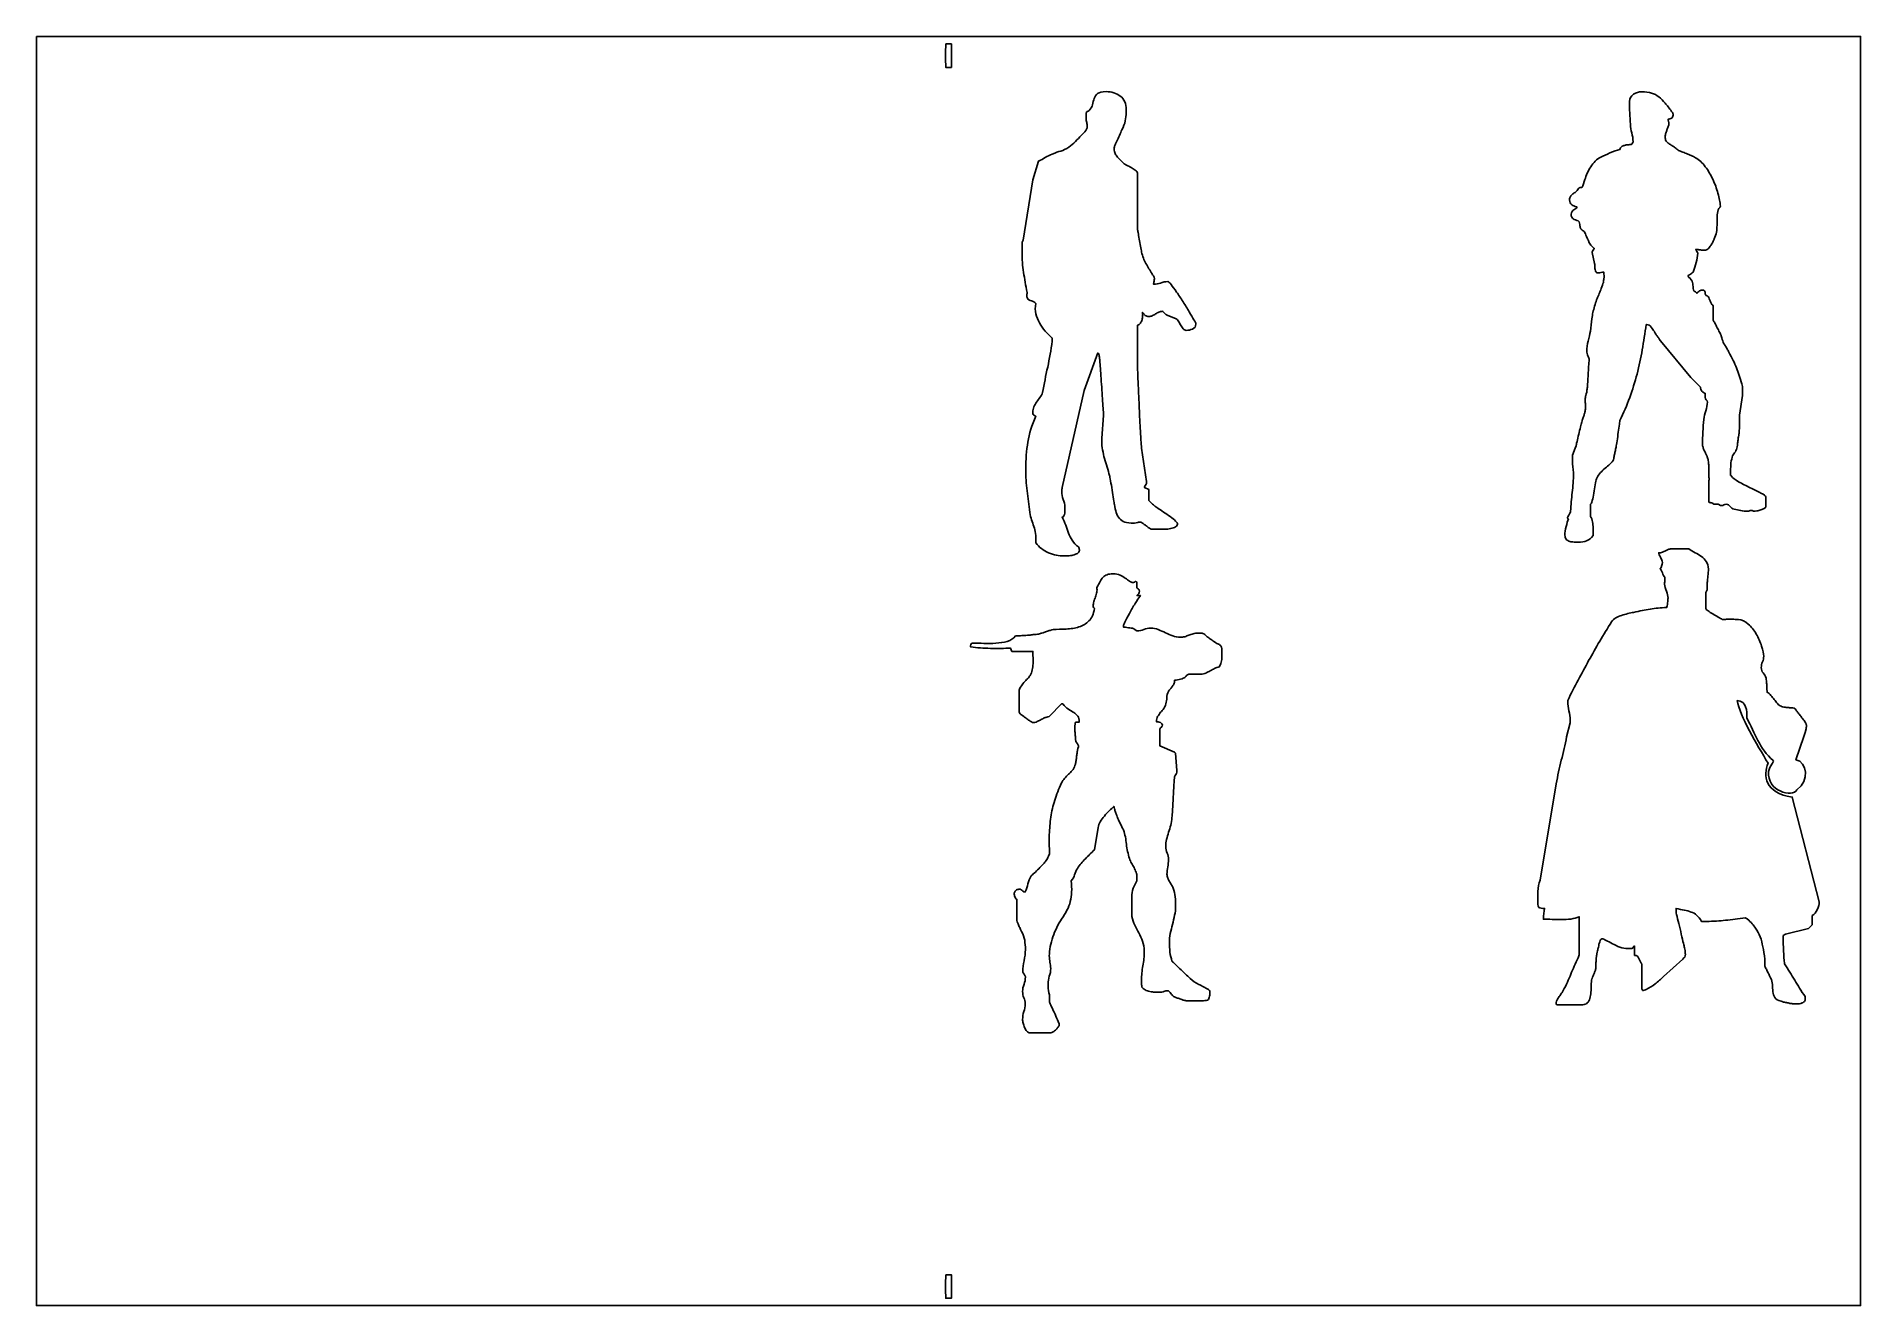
# Model space of a CAD drawing. Header units: centimetres. Extents: x -9.5 to 7.9, y -5.4 to 6.7.
import ezdxf

# ---------------------------------------------------------------- set-up
doc = ezdxf.new("R2010")
doc.units = ezdxf.units.CM
doc.header["$MEASUREMENT"] = 0
doc.layers.add('Layer 1', color=7, linetype='Continuous')

msp = doc.modelspace()

# ---------------------------------------------------------------- linework, layer by layer
at = {"layer": 'Layer 1', "color": 113}
for points, knots in [([(-9.48861, 6.68908), (-9.48861, 6.68908), (-9.48861, -5.44086), (-9.48861, -5.44086), (-9.48861, -5.44086), (-9.48861, -5.44086), (-0.86269, -5.44086), (-0.86269, -5.44086), (-0.86269, -5.44086), (-0.86269, -5.44086), (-0.81381, -5.44086), (-0.81381, -5.44086), (-0.81381, -5.44086), (-0.81381, -5.44086), (7.94366, -5.44086), (7.94366, -5.44086), (7.94366, -5.44086), (7.94366, -5.44086), (7.94366, 6.68908), (7.94366, 6.68908), (7.94366, 6.68908), (7.94366, 6.68908), (-0.81381, 6.68908), (-0.81381, 6.68908), (-0.81381, 6.68908), (-0.81381, 6.68908), (-0.86269, 6.68908), (-0.86269, 6.68908), (-0.86269, 6.68908), (-0.86269, 6.68908), (-9.48861, 6.68908), (-9.48861, 6.68908)], [0, 0, 0, 0, 0.11111111, 0.11111111, 0.11111111, 0.11111111, 0.22222222, 0.22222222, 0.22222222, 0.22222222, 0.33333333, 0.33333333, 0.33333333, 0.33333333, 0.44444444, 0.44444444, 0.44444444, 0.44444444, 0.55555556, 0.55555556, 0.55555556, 0.55555556, 0.66666667, 0.66666667, 0.66666667, 0.66666667, 0.77777778, 0.77777778, 0.77777778, 0.77777778, 1, 1, 1, 1]), ([(-0.79871, 6.61798), (-0.79871, 6.61798), (-0.7448, 6.61798), (-0.7448, 6.61798), (-0.7448, 6.61798), (-0.7448, 6.61798), (-0.7448, 6.39405), (-0.7448, 6.39405), (-0.7448, 6.39405), (-0.7448, 6.39405), (-0.79871, 6.39405), (-0.79871, 6.39405), (-0.79871, 6.39405), (-0.80031, 6.46648), (-0.8007, 6.54058), (-0.79871, 6.61798)], [0, 0, 0, 0, 0.2, 0.2, 0.2, 0.2, 0.4, 0.4, 0.4, 0.4, 0.6, 0.6, 0.6, 0.6, 1, 1, 1, 1]), ([(0.73347, 6.16169), (0.78647, 6.16169), (0.83179, 6.14769), (0.86933, 6.11954), (0.86933, 6.11954), (0.90687, 6.09139), (0.9254, 6.04727), (0.9254, 5.9876), (0.9254, 5.9876), (0.9254, 5.9572), (0.92368, 5.92849), (0.92037, 5.90147), (0.92037, 5.90147), (0.91706, 5.87557), (0.90882, 5.84862), (0.89557, 5.82047), (0.89557, 5.82047), (0.89226, 5.81371), (0.88677, 5.8018), (0.87904, 5.78492), (0.87904, 5.78492), (0.87131, 5.76803), (0.86307, 5.74947), (0.85424, 5.72921), (0.85424, 5.72921), (0.84541, 5.71007), (0.83717, 5.69222), (0.82944, 5.67534), (0.82944, 5.67534), (0.82171, 5.65845), (0.81622, 5.64654), (0.81291, 5.63979), (0.81291, 5.63979), (0.81291, 5.63753), (0.81222, 5.63298), (0.81111, 5.62623), (0.81111, 5.62623), (0.81111, 5.62623), (0.81111, 5.61267), (0.81111, 5.61267), (0.81111, 5.61267), (0.81111, 5.5969), (0.81385, 5.5829), (0.81938, 5.57052), (0.81938, 5.57052), (0.826, 5.55926), (0.83391, 5.54806), (0.84274, 5.5368), (0.84274, 5.5368), (0.85268, 5.52554), (0.86297, 5.51468), (0.87401, 5.50455), (0.87401, 5.50455), (0.88505, 5.49441), (0.8957, 5.48321), (0.90564, 5.47083), (0.90564, 5.47083), (0.91447, 5.46632), (0.92615, 5.46072), (0.9405, 5.45397), (0.9405, 5.45397), (0.95485, 5.44721), (0.96892, 5.43952), (0.98327, 5.43051), (0.98327, 5.43051), (0.99762, 5.42263), (1.00999, 5.41386), (1.01993, 5.40486), (1.01993, 5.40486), (1.02987, 5.39585), (1.03466, 5.3864), (1.03467, 5.37627), (1.03467, 5.37627), (1.03467, 5.37627), (1.03467, 4.84595), (1.03467, 4.84595), (1.03467, 4.84595), (1.03467, 4.84257), (1.03639, 4.83208), (1.0397, 4.81406), (1.0397, 4.81406), (1.04301, 4.79604), (1.04645, 4.77574), (1.04976, 4.75322), (1.04976, 4.75322), (1.05418, 4.7307), (1.05864, 4.70759), (1.06306, 4.68395), (1.06306, 4.68395), (1.06747, 4.66143), (1.07055, 4.64288), (1.07276, 4.62824), (1.07276, 4.62824), (1.08159, 4.58883), (1.09568, 4.55206), (1.11445, 4.51829), (1.11445, 4.51829), (1.13322, 4.48564), (1.15278, 4.45308), (1.17375, 4.42044), (1.17375, 4.42044), (1.17596, 4.41593), (1.18009, 4.40929), (1.18561, 4.40028), (1.18561, 4.40028), (1.19113, 4.39127), (1.19387, 4.38567), (1.19388, 4.38342), (1.19388, 4.38342), (1.19609, 4.37779), (1.19539, 4.36693), (1.19208, 4.35117), (1.19208, 4.35117), (1.18877, 4.33653), (1.18705, 4.32638), (1.18705, 4.32075), (1.18705, 4.32075), (1.21134, 4.32075), (1.23367, 4.32459), (1.25354, 4.33248), (1.25354, 4.33248), (1.27452, 4.34148), (1.29821, 4.34604), (1.3247, 4.34604), (1.3247, 4.34604), (1.33022, 4.34604), (1.34018, 4.33659), (1.35453, 4.31745), (1.35453, 4.31745), (1.36999, 4.29943), (1.38749, 4.27562), (1.40736, 4.24635), (1.40736, 4.24635), (1.42723, 4.2182), (1.44784, 4.1874), (1.46882, 4.15363), (1.46882, 4.15363), (1.4909, 4.11985), (1.51082, 4.08764), (1.52848, 4.05724), (1.52848, 4.05724), (1.54725, 4.02796), (1.562, 4.00276), (1.57305, 3.98138), (1.57305, 3.98138), (1.58519, 3.95999), (1.59138, 3.94703), (1.59138, 3.94253), (1.59138, 3.94253), (1.59138, 3.91663), (1.58073, 3.89983), (1.55975, 3.89195), (1.55975, 3.89195), (1.53987, 3.88407), (1.51963, 3.87985), (1.49865, 3.87986), (1.49865, 3.87986), (1.48871, 3.87986), (1.47909, 3.88512), (1.47026, 3.89525), (1.47026, 3.89525), (1.46253, 3.90651), (1.45429, 3.91875), (1.44546, 3.93227), (1.44546, 3.93227), (1.43773, 3.94578), (1.43019, 3.95873), (1.42246, 3.97112), (1.42246, 3.97112), (1.41473, 3.9835), (1.40613, 3.99156), (1.3973, 3.99494), (1.3973, 3.99494), (1.3973, 3.99494), (1.3229, 4.02353), (1.3229, 4.02353), (1.3229, 4.02353), (1.32069, 4.02578), (1.31692, 4.02753), (1.3114, 4.02866), (1.3114, 4.02866), (1.30698, 4.03091), (1.30457, 4.03196), (1.30457, 4.03196), (1.30457, 4.03196), (1.30457, 4.03196), (1.27653, 4.06055), (1.27653, 4.06055), (1.27653, 4.06055), (1.27653, 4.06055), (1.27584, 4.06055), (1.27473, 4.06055), (1.27473, 4.06055), (1.27473, 4.06167), (1.27371, 4.06238), (1.2715, 4.06238), (1.2715, 4.06238), (1.26046, 4.06238), (1.24947, 4.05958), (1.23843, 4.05395), (1.23843, 4.05395), (1.22849, 4.04944), (1.2182, 4.04384), (1.20716, 4.03709), (1.20716, 4.03709), (1.19722, 4.03146), (1.18657, 4.02586), (1.17553, 4.02023), (1.17553, 4.02023), (1.16559, 4.01572), (1.15461, 4.01326), (1.14246, 4.01327), (1.14246, 4.01327), (1.12921, 4.01327), (1.11753, 4.01677), (1.1076, 4.02353), (1.1076, 4.02353), (1.09877, 4.03028), (1.08983, 4.03973), (1.081, 4.05212), (1.081, 4.05212), (1.08321, 4.04198), (1.0839, 4.03078), (1.0828, 4.0184), (1.0828, 4.0184), (1.0828, 4.00601), (1.08108, 3.99377), (1.07777, 3.98138), (1.07777, 3.98138), (1.07446, 3.97012), (1.06896, 3.95926), (1.06124, 3.94913), (1.06124, 3.94913), (1.05461, 3.94012), (1.04568, 3.93347), (1.03464, 3.92897), (1.03464, 3.92897), (1.03464, 3.92897), (1.03464, 3.82269), (1.03464, 3.82269), (1.03464, 3.82269), (1.03464, 3.80017), (1.03431, 3.77882), (1.0332, 3.75855), (1.0332, 3.75855), (1.0332, 3.73941), (1.0332, 3.72504), (1.0332, 3.71604), (1.0332, 3.71604), (1.0332, 3.70253), (1.0332, 3.68468), (1.0332, 3.66217), (1.0332, 3.66217), (1.0343, 3.63965), (1.03464, 3.61725), (1.03464, 3.59473), (1.03464, 3.59473), (1.03464, 3.59473), (1.03464, 3.50347), (1.03464, 3.50347), (1.03464, 3.50347), (1.03574, 3.47194), (1.03746, 3.43238), (1.03967, 3.38509), (1.03967, 3.38509), (1.04188, 3.3378), (1.04429, 3.28703), (1.0465, 3.23299), (1.0465, 3.23299), (1.04871, 3.18007), (1.05076, 3.12617), (1.05297, 3.071), (1.05297, 3.071), (1.05628, 3.01696), (1.05903, 2.9676), (1.06124, 2.92257), (1.06124, 2.92257), (1.06345, 2.87866), (1.0655, 2.84085), (1.06771, 2.80932), (1.06771, 2.80932), (1.06992, 2.77892), (1.07164, 2.76071), (1.07274, 2.75508), (1.07274, 2.75508), (1.07274, 2.75508), (1.1191, 2.4344), (1.1191, 2.4344), (1.1191, 2.4344), (1.1191, 2.4344), (1.1191, 2.42414), (1.1191, 2.42414), (1.1191, 2.42414), (1.1191, 2.42414), (1.1191, 2.41571), (1.1191, 2.41571), (1.1191, 2.41571), (1.1191, 2.41346), (1.11635, 2.40856), (1.11083, 2.40068), (1.11083, 2.40068), (1.10641, 2.39392), (1.10333, 2.38937), (1.10113, 2.38712), (1.10113, 2.38712), (1.10113, 2.38712), (1.10044, 2.38641), (1.09933, 2.38529), (1.09933, 2.38529), (1.09933, 2.38529), (1.09933, 2.38424), (1.09933, 2.38199), (1.09933, 2.38199), (1.09933, 2.38086), (1.09933, 2.37982), (1.09933, 2.37869), (1.09933, 2.37869), (1.10043, 2.37756), (1.10112, 2.37686), (1.10113, 2.37686), (1.10113, 2.37686), (1.10113, 2.37686), (1.14246, 2.35854), (1.14246, 2.35854), (1.14246, 2.35854), (1.14246, 2.35854), (1.14246, 2.25519), (1.14246, 2.25519), (1.14246, 2.25519), (1.14356, 2.25519), (1.14803, 2.2503), (1.15576, 2.24016), (1.15576, 2.24016), (1.16459, 2.23115), (1.17455, 2.22205), (1.18559, 2.21304), (1.18559, 2.21304), (1.19332, 2.20628), (1.19914, 2.20139), (1.20356, 2.19801), (1.20356, 2.19801), (1.20798, 2.19463), (1.21621, 2.18833), (1.22836, 2.17932), (1.22836, 2.17932), (1.24271, 2.17031), (1.26127, 2.15841), (1.28335, 2.14377), (1.28335, 2.14377), (1.30543, 2.13026), (1.32637, 2.11592), (1.34625, 2.10016), (1.34625, 2.10016), (1.36723, 2.08552), (1.38403, 2.07116), (1.39729, 2.05765), (1.39729, 2.05765), (1.41164, 2.04414), (1.41783, 2.03399), (1.41562, 2.02723), (1.41562, 2.02723), (1.41231, 2.01372), (1.40304, 2.00357), (1.38759, 1.99681), (1.38759, 1.99681), (1.37213, 1.99005), (1.35496, 1.98516), (1.33619, 1.98178), (1.33619, 1.98178), (1.31742, 1.97953), (1.29922, 1.97848), (1.28156, 1.97848), (1.28156, 1.97848), (1.26389, 1.97961), (1.25119, 1.97995), (1.24346, 1.97995), (1.24346, 1.97995), (1.24346, 1.97995), (1.22837, 1.97995), (1.22837, 1.97995), (1.22837, 1.97995), (1.22837, 1.97995), (1.18201, 1.97995), (1.18201, 1.97995), (1.18201, 1.97995), (1.18201, 1.97995), (1.16548, 1.97995), (1.16548, 1.97995), (1.16548, 1.97995), (1.16217, 1.98108), (1.15634, 1.98388), (1.14751, 1.98838), (1.14751, 1.98838), (1.13978, 1.99401), (1.13154, 2.00032), (1.12271, 2.00707), (1.12271, 2.00707), (1.11388, 2.01383), (1.10495, 2.02013), (1.09611, 2.02576), (1.09611, 2.02576), (1.08838, 2.03139), (1.08322, 2.03524), (1.08101, 2.03749), (1.08101, 2.03749), (1.07328, 2.04312), (1.06882, 2.04592), (1.06771, 2.04592), (1.06771, 2.04592), (1.06771, 2.04592), (1.05477, 2.04592), (1.05477, 2.04592), (1.05477, 2.04592), (1.05477, 2.04592), (1.04471, 2.04592), (1.04471, 2.04592), (1.04471, 2.04592), (1.0425, 2.04592), (1.0346, 2.04417), (1.02135, 2.04079), (1.02135, 2.04079), (1.0081, 2.03854), (1.00055, 2.03749), (0.99835, 2.03749), (0.99835, 2.03749), (0.96302, 2.03749), (0.93417, 2.041), (0.91209, 2.04775), (0.91209, 2.04775), (0.89111, 2.05563), (0.87394, 2.06683), (0.86069, 2.08147), (0.86069, 2.08147), (0.84744, 2.09723), (0.83784, 2.11649), (0.83122, 2.13901), (0.83122, 2.13901), (0.8246, 2.16153), (0.81841, 2.18707), (0.81289, 2.21634), (0.81289, 2.21634), (0.81179, 2.22309), (0.80904, 2.24026), (0.80462, 2.26728), (0.80462, 2.26728), (0.80131, 2.2943), (0.79684, 2.32301), (0.79132, 2.35341), (0.79132, 2.35341), (0.7869, 2.38493), (0.78174, 2.41398), (0.77622, 2.441), (0.77622, 2.441), (0.7718, 2.46802), (0.76872, 2.48519), (0.76652, 2.49194), (0.76652, 2.49194), (0.7599, 2.51896), (0.75199, 2.54591), (0.74316, 2.57294), (0.74316, 2.57294), (0.73433, 2.59996), (0.72609, 2.62691), (0.71836, 2.65394), (0.71836, 2.65394), (0.71173, 2.68096), (0.70591, 2.70862), (0.70039, 2.73677), (0.70039, 2.73677), (0.69487, 2.76492), (0.69176, 2.79362), (0.69176, 2.8229), (0.69176, 2.8229), (0.69176, 2.8229), (0.69176, 2.84965), (0.69176, 2.84965), (0.69176, 2.84965), (0.69176, 2.84965), (0.71009, 3.06772), (0.71009, 3.06772), (0.71009, 3.06772), (0.71009, 3.06772), (0.71009, 3.07285), (0.71009, 3.07285), (0.71009, 3.07285), (0.71009, 3.07285), (0.71009, 3.07798), (0.71009, 3.07798), (0.71009, 3.07798), (0.70899, 3.09036), (0.70727, 3.10996), (0.70506, 3.13699), (0.70506, 3.13699), (0.70396, 3.16401), (0.7019, 3.19447), (0.69859, 3.22825), (0.69859, 3.22825), (0.69638, 3.26315), (0.69397, 3.29921), (0.69176, 3.33637), (0.69176, 3.33637), (0.68955, 3.37465), (0.68681, 3.41034), (0.68349, 3.44412), (0.68349, 3.44412), (0.68128, 3.47902), (0.67923, 3.51019), (0.67702, 3.53721), (0.67702, 3.53721), (0.67592, 3.56423), (0.67489, 3.58454), (0.67379, 3.59805), (0.67379, 3.59805), (0.67379, 3.59917), (0.6731, 3.60231), (0.67199, 3.60795), (0.67199, 3.60795), (0.67199, 3.61358), (0.67166, 3.61954), (0.67055, 3.62518), (0.67055, 3.62518), (0.66945, 3.63193), (0.66806, 3.63787), (0.66695, 3.6435), (0.66695, 3.6435), (0.66585, 3.64913), (0.66482, 3.65263), (0.66372, 3.65376), (0.66372, 3.65376), (0.66262, 3.65826), (0.65987, 3.66177), (0.65545, 3.66402), (0.65545, 3.66402), (0.65545, 3.66402), (0.52462, 3.30412), (0.52462, 3.30412), (0.52462, 3.30412), (0.52462, 3.30412), (0.31257, 2.37688), (0.31257, 2.37688), (0.31257, 2.37688), (0.31257, 2.37688), (0.31257, 2.37175), (0.31257, 2.37175), (0.31257, 2.37175), (0.31257, 2.3695), (0.31224, 2.36636), (0.31113, 2.36185), (0.31113, 2.36185), (0.31113, 2.36185), (0.31113, 2.35012), (0.31113, 2.35012), (0.31113, 2.35012), (0.31113, 2.35012), (0.31113, 2.33986), (0.31113, 2.33986), (0.31113, 2.33986), (0.31113, 2.31396), (0.31523, 2.28876), (0.32407, 2.264), (0.32407, 2.264), (0.33401, 2.24036), (0.33916, 2.2155), (0.33916, 2.1896), (0.33916, 2.1896), (0.33916, 2.1896), (0.33916, 2.16431), (0.33916, 2.16431), (0.33916, 2.16431), (0.34026, 2.15418), (0.34026, 2.14402), (0.33916, 2.13389), (0.33916, 2.13389), (0.33806, 2.12488), (0.33531, 2.11648), (0.33089, 2.1086), (0.33089, 2.1086), (0.32758, 2.10072), (0.32139, 2.09546), (0.31256, 2.09321), (0.31256, 2.09321), (0.32802, 2.06731), (0.33969, 2.04211), (0.34742, 2.01735), (0.34742, 2.01735), (0.35625, 1.99258), (0.36518, 1.96772), (0.37402, 1.94295), (0.37402, 1.94295), (0.38396, 1.91931), (0.39563, 1.8962), (0.40888, 1.87368), (0.40888, 1.87368), (0.42323, 1.85116), (0.44348, 1.82981), (0.46998, 1.80954), (0.46998, 1.80954), (0.47219, 1.80729), (0.47391, 1.80273), (0.47501, 1.79598), (0.47501, 1.79598), (0.47722, 1.78922), (0.47824, 1.78467), (0.47824, 1.78242), (0.47824, 1.78242), (0.47824, 1.78242), (0.47824, 1.77729), (0.47824, 1.77729), (0.47824, 1.77729), (0.47824, 1.76491), (0.47205, 1.75546), (0.45991, 1.7487), (0.45991, 1.7487), (0.44776, 1.74194), (0.4337, 1.73634), (0.41714, 1.73184), (0.41714, 1.73184), (0.40168, 1.72846), (0.38554, 1.72637), (0.36898, 1.72524), (0.36898, 1.72524), (0.35242, 1.72412), (0.34041, 1.72341), (0.33268, 1.72341), (0.33268, 1.72341), (0.283, 1.72341), (0.23321, 1.73356), (0.18352, 1.75383), (0.18352, 1.75383), (0.13383, 1.77522), (0.09298, 1.80673), (0.06096, 1.84839), (0.06096, 1.84839), (0.06427, 1.88329), (0.06358, 1.91305), (0.05916, 1.93782), (0.05916, 1.93782), (0.05585, 1.96259), (0.05035, 1.98499), (0.04263, 2.00526), (0.04263, 2.00526), (0.036, 2.02665), (0.02879, 2.04766), (0.02107, 2.06793), (0.02107, 2.06793), (0.01444, 2.0882), (0.00965, 2.11235), (0.00633, 2.1405), (0.00633, 2.1405), (-0.00361, 2.21143), (-0.01323, 2.28004), (-0.02206, 2.34647), (-0.02206, 2.34647), (-0.02979, 2.4129), (-0.03356, 2.48151), (-0.03356, 2.55244), (-0.03356, 2.55244), (-0.03356, 2.64589), (-0.02704, 2.73271), (-0.01379, 2.81265), (-0.01379, 2.81265), (-0.00054, 2.89259), (0.02453, 2.97486), (0.06097, 3.0593), (0.06097, 3.0593), (0.04772, 3.06605), (0.03948, 3.07165), (0.03617, 3.07616), (0.03617, 3.07616), (0.03396, 3.08179), (0.03257, 3.08914), (0.03258, 3.09815), (0.03258, 3.09815), (0.03258, 3.11616), (0.03602, 3.13296), (0.04264, 3.14873), (0.04264, 3.14873), (0.05037, 3.16449), (0.0593, 3.1799), (0.06924, 3.19454), (0.06924, 3.19454), (0.08028, 3.20918), (0.09057, 3.22352), (0.10051, 3.23815), (0.10051, 3.23815), (0.11155, 3.25391), (0.12048, 3.26966), (0.12711, 3.28543), (0.12711, 3.28543), (0.14146, 3.36762), (0.1576, 3.44884), (0.17527, 3.52878), (0.17527, 3.52878), (0.19294, 3.60984), (0.20769, 3.69246), (0.21984, 3.7769), (0.21984, 3.7769), (0.21984, 3.7769), (0.21984, 3.79229), (0.21984, 3.79229), (0.21984, 3.79229), (0.21984, 3.79229), (0.21984, 3.80585), (0.21984, 3.80585), (0.21984, 3.80585), (0.19665, 3.82724), (0.17399, 3.84964), (0.15191, 3.87329), (0.15191, 3.87329), (0.13093, 3.89806), (0.11274, 3.92396), (0.09728, 3.95099), (0.09728, 3.95099), (0.08182, 3.97801), (0.07015, 4.00672), (0.06242, 4.03712), (0.06242, 4.03712), (0.05579, 4.06864), (0.05546, 4.1019), (0.06098, 4.13681), (0.06098, 4.13681), (0.05656, 4.14581), (0.05038, 4.15141), (0.04265, 4.15367), (0.04265, 4.15367), (0.03492, 4.15705), (0.02738, 4.15985), (0.01965, 4.1621), (0.01965, 4.1621), (0.01192, 4.16435), (0.00402, 4.16715), (-0.00371, 4.17053), (-0.00371, 4.17053), (-0.01144, 4.17503), (-0.01763, 4.18272), (-0.02204, 4.19399), (-0.02204, 4.19399), (-0.02314, 4.19399), (-0.02348, 4.19679), (-0.02348, 4.20242), (-0.02348, 4.20242), (-0.02348, 4.20805), (-0.02348, 4.21331), (-0.02348, 4.21781), (-0.02348, 4.21781), (-0.02238, 4.22231), (-0.02204, 4.22686), (-0.02204, 4.23137), (-0.02204, 4.23137), (-0.02204, 4.23137), (-0.02204, 4.24127), (-0.02204, 4.24127), (-0.02204, 4.24127), (-0.03419, 4.30882), (-0.04517, 4.37325), (-0.05511, 4.43405), (-0.05511, 4.43405), (-0.06505, 4.49484), (-0.06985, 4.56066), (-0.06985, 4.63159), (-0.06985, 4.63159), (-0.06985, 4.63159), (-0.06985, 4.65175), (-0.06985, 4.65175), (-0.06985, 4.65175), (-0.06985, 4.65175), (-0.06985, 4.69573), (-0.06985, 4.69573), (-0.06985, 4.69573), (-0.06875, 4.71149), (-0.06841, 4.7206), (-0.06841, 4.72285), (-0.06841, 4.72285), (-0.06841, 4.72285), (-0.05835, 4.74117), (-0.05835, 4.74117), (-0.05835, 4.74117), (-0.05835, 4.74117), (0.03438, 5.31877), (0.03438, 5.31877), (0.03438, 5.31877), (0.03438, 5.31877), (0.08901, 5.49799), (0.08901, 5.49799), (0.08901, 5.49799), (0.11109, 5.50812), (0.13203, 5.51932), (0.15191, 5.53171), (0.15191, 5.53171), (0.17289, 5.54409), (0.19555, 5.55529), (0.21984, 5.56543), (0.21984, 5.56543), (0.25076, 5.57781), (0.27788, 5.58726), (0.30107, 5.59402), (0.30107, 5.59402), (0.32426, 5.60077), (0.34966, 5.61338), (0.37727, 5.6314), (0.37727, 5.6314), (0.40046, 5.64603), (0.4214, 5.66354), (0.44017, 5.68381), (0.44017, 5.68381), (0.46004, 5.7052), (0.47927, 5.7255), (0.49804, 5.74465), (0.49804, 5.74465), (0.50577, 5.7514), (0.51675, 5.7626), (0.53111, 5.77837), (0.53111, 5.77837), (0.54546, 5.79525), (0.55267, 5.81101), (0.55267, 5.82565), (0.55267, 5.82565), (0.55267, 5.84028), (0.55131, 5.85358), (0.548, 5.86596), (0.548, 5.86596), (0.54469, 5.87834), (0.54297, 5.89305), (0.54297, 5.90994), (0.54297, 5.90994), (0.54297, 5.90994), (0.54297, 5.9202), (0.54297, 5.9202), (0.54297, 5.9202), (0.54297, 5.92583), (0.54297, 5.93072), (0.54297, 5.93523), (0.54297, 5.93523), (0.54407, 5.94086), (0.54441, 5.94646), (0.54441, 5.95209), (0.54441, 5.95209), (0.54441, 5.95209), (0.54441, 5.96235), (0.54441, 5.96235), (0.54441, 5.96235), (0.54662, 5.96572), (0.54936, 5.96852), (0.55268, 5.97078), (0.55268, 5.97078), (0.56041, 5.97303), (0.56659, 5.97653), (0.57101, 5.98104), (0.57101, 5.98104), (0.58868, 5.99792), (0.59966, 6.01648), (0.60408, 6.03675), (0.60408, 6.03675), (0.6085, 6.05814), (0.61365, 6.07774), (0.61918, 6.09576), (0.61918, 6.09576), (0.6258, 6.1149), (0.63679, 6.13065), (0.65225, 6.14304), (0.65225, 6.14304), (0.66771, 6.15542), (0.69483, 6.16173), (0.73348, 6.16173), (0.73348, 6.16173), (0.73348, 6.16173), (0.73347, 6.16169), (0.73347, 6.16169)], [0, 0, 0, 0, 0.00458716, 0.00458716, 0.00458716, 0.00458716, 0.00917431, 0.00917431, 0.00917431, 0.00917431, 0.01376147, 0.01376147, 0.01376147, 0.01376147, 0.01834862, 0.01834862, 0.01834862, 0.01834862, 0.02293578, 0.02293578, 0.02293578, 0.02293578, 0.02752294, 0.02752294, 0.02752294, 0.02752294, 0.03211009, 0.03211009, 0.03211009, 0.03211009, 0.03669725, 0.03669725, 0.03669725, 0.03669725, 0.0412844, 0.0412844, 0.0412844, 0.0412844, 0.04587156, 0.04587156, 0.04587156, 0.04587156, 0.05045872, 0.05045872, 0.05045872, 0.05045872, 0.05504587, 0.05504587, 0.05504587, 0.05504587, 0.05963303, 0.05963303, 0.05963303, 0.05963303, 0.06422018, 0.06422018, 0.06422018, 0.06422018, 0.06880734, 0.06880734, 0.06880734, 0.06880734, 0.0733945, 0.0733945, 0.0733945, 0.0733945, 0.07798165, 0.07798165, 0.07798165, 0.07798165, 0.08256881, 0.08256881, 0.08256881, 0.08256881, 0.08715596, 0.08715596, 0.08715596, 0.08715596, 0.09174312, 0.09174312, 0.09174312, 0.09174312, 0.09633028, 0.09633028, 0.09633028, 0.09633028, 0.10091743, 0.10091743, 0.10091743, 0.10091743, 0.10550459, 0.10550459, 0.10550459, 0.10550459, 0.11009174, 0.11009174, 0.11009174, 0.11009174, 0.1146789, 0.1146789, 0.1146789, 0.1146789, 0.11926606, 0.11926606, 0.11926606, 0.11926606, 0.12385321, 0.12385321, 0.12385321, 0.12385321, 0.12844037, 0.12844037, 0.12844037, 0.12844037, 0.13302752, 0.13302752, 0.13302752, 0.13302752, 0.13761468, 0.13761468, 0.13761468, 0.13761468, 0.14220183, 0.14220183, 0.14220183, 0.14220183, 0.14678899, 0.14678899, 0.14678899, 0.14678899, 0.15137615, 0.15137615, 0.15137615, 0.15137615, 0.1559633, 0.1559633, 0.1559633, 0.1559633, 0.16055046, 0.16055046, 0.16055046, 0.16055046, 0.16513761, 0.16513761, 0.16513761, 0.16513761, 0.16972477, 0.16972477, 0.16972477, 0.16972477, 0.17431193, 0.17431193, 0.17431193, 0.17431193, 0.17889908, 0.17889908, 0.17889908, 0.17889908, 0.18348624, 0.18348624, 0.18348624, 0.18348624, 0.18807339, 0.18807339, 0.18807339, 0.18807339, 0.19266055, 0.19266055, 0.19266055, 0.19266055, 0.19724771, 0.19724771, 0.19724771, 0.19724771, 0.20183486, 0.20183486, 0.20183486, 0.20183486, 0.20642202, 0.20642202, 0.20642202, 0.20642202, 0.21100917, 0.21100917, 0.21100917, 0.21100917, 0.21559633, 0.21559633, 0.21559633, 0.21559633, 0.22018349, 0.22018349, 0.22018349, 0.22018349, 0.22477064, 0.22477064, 0.22477064, 0.22477064, 0.2293578, 0.2293578, 0.2293578, 0.2293578, 0.23394495, 0.23394495, 0.23394495, 0.23394495, 0.23853211, 0.23853211, 0.23853211, 0.23853211, 0.24311927, 0.24311927, 0.24311927, 0.24311927, 0.24770642, 0.24770642, 0.24770642, 0.24770642, 0.25229358, 0.25229358, 0.25229358, 0.25229358, 0.25688073, 0.25688073, 0.25688073, 0.25688073, 0.26146789, 0.26146789, 0.26146789, 0.26146789, 0.26605505, 0.26605505, 0.26605505, 0.26605505, 0.2706422, 0.2706422, 0.2706422, 0.2706422, 0.27522936, 0.27522936, 0.27522936, 0.27522936, 0.27981651, 0.27981651, 0.27981651, 0.27981651, 0.28440367, 0.28440367, 0.28440367, 0.28440367, 0.28899083, 0.28899083, 0.28899083, 0.28899083, 0.29357798, 0.29357798, 0.29357798, 0.29357798, 0.29816514, 0.29816514, 0.29816514, 0.29816514, 0.30275229, 0.30275229, 0.30275229, 0.30275229, 0.30733945, 0.30733945, 0.30733945, 0.30733945, 0.31192661, 0.31192661, 0.31192661, 0.31192661, 0.31651376, 0.31651376, 0.31651376, 0.31651376, 0.32110092, 0.32110092, 0.32110092, 0.32110092, 0.32568807, 0.32568807, 0.32568807, 0.32568807, 0.33027523, 0.33027523, 0.33027523, 0.33027523, 0.33486239, 0.33486239, 0.33486239, 0.33486239, 0.33944954, 0.33944954, 0.33944954, 0.33944954, 0.3440367, 0.3440367, 0.3440367, 0.3440367, 0.34862385, 0.34862385, 0.34862385, 0.34862385, 0.35321101, 0.35321101, 0.35321101, 0.35321101, 0.35779817, 0.35779817, 0.35779817, 0.35779817, 0.36238532, 0.36238532, 0.36238532, 0.36238532, 0.36697248, 0.36697248, 0.36697248, 0.36697248, 0.37155963, 0.37155963, 0.37155963, 0.37155963, 0.37614679, 0.37614679, 0.37614679, 0.37614679, 0.38073394, 0.38073394, 0.38073394, 0.38073394, 0.3853211, 0.3853211, 0.3853211, 0.3853211, 0.38990826, 0.38990826, 0.38990826, 0.38990826, 0.39449541, 0.39449541, 0.39449541, 0.39449541, 0.39908257, 0.39908257, 0.39908257, 0.39908257, 0.40366972, 0.40366972, 0.40366972, 0.40366972, 0.40825688, 0.40825688, 0.40825688, 0.40825688, 0.41284404, 0.41284404, 0.41284404, 0.41284404, 0.41743119, 0.41743119, 0.41743119, 0.41743119, 0.42201835, 0.42201835, 0.42201835, 0.42201835, 0.4266055, 0.4266055, 0.4266055, 0.4266055, 0.43119266, 0.43119266, 0.43119266, 0.43119266, 0.43577982, 0.43577982, 0.43577982, 0.43577982, 0.44036697, 0.44036697, 0.44036697, 0.44036697, 0.44495413, 0.44495413, 0.44495413, 0.44495413, 0.44954128, 0.44954128, 0.44954128, 0.44954128, 0.45412844, 0.45412844, 0.45412844, 0.45412844, 0.4587156, 0.4587156, 0.4587156, 0.4587156, 0.46330275, 0.46330275, 0.46330275, 0.46330275, 0.46788991, 0.46788991, 0.46788991, 0.46788991, 0.47247706, 0.47247706, 0.47247706, 0.47247706, 0.47706422, 0.47706422, 0.47706422, 0.47706422, 0.48165138, 0.48165138, 0.48165138, 0.48165138, 0.48623853, 0.48623853, 0.48623853, 0.48623853, 0.49082569, 0.49082569, 0.49082569, 0.49082569, 0.49541284, 0.49541284, 0.49541284, 0.49541284, 0.5, 0.5, 0.5, 0.5, 0.50458716, 0.50458716, 0.50458716, 0.50458716, 0.50917431, 0.50917431, 0.50917431, 0.50917431, 0.51376147, 0.51376147, 0.51376147, 0.51376147, 0.51834862, 0.51834862, 0.51834862, 0.51834862, 0.52293578, 0.52293578, 0.52293578, 0.52293578, 0.52752294, 0.52752294, 0.52752294, 0.52752294, 0.53211009, 0.53211009, 0.53211009, 0.53211009, 0.53669725, 0.53669725, 0.53669725, 0.53669725, 0.5412844, 0.5412844, 0.5412844, 0.5412844, 0.54587156, 0.54587156, 0.54587156, 0.54587156, 0.55045872, 0.55045872, 0.55045872, 0.55045872, 0.55504587, 0.55504587, 0.55504587, 0.55504587, 0.55963303, 0.55963303, 0.55963303, 0.55963303, 0.56422018, 0.56422018, 0.56422018, 0.56422018, 0.56880734, 0.56880734, 0.56880734, 0.56880734, 0.5733945, 0.5733945, 0.5733945, 0.5733945, 0.57798165, 0.57798165, 0.57798165, 0.57798165, 0.58256881, 0.58256881, 0.58256881, 0.58256881, 0.58715596, 0.58715596, 0.58715596, 0.58715596, 0.59174312, 0.59174312, 0.59174312, 0.59174312, 0.59633028, 0.59633028, 0.59633028, 0.59633028, 0.60091743, 0.60091743, 0.60091743, 0.60091743, 0.60550459, 0.60550459, 0.60550459, 0.60550459, 0.61009174, 0.61009174, 0.61009174, 0.61009174, 0.6146789, 0.6146789, 0.6146789, 0.6146789, 0.61926606, 0.61926606, 0.61926606, 0.61926606, 0.62385321, 0.62385321, 0.62385321, 0.62385321, 0.62844037, 0.62844037, 0.62844037, 0.62844037, 0.63302752, 0.63302752, 0.63302752, 0.63302752, 0.63761468, 0.63761468, 0.63761468, 0.63761468, 0.64220183, 0.64220183, 0.64220183, 0.64220183, 0.64678899, 0.64678899, 0.64678899, 0.64678899, 0.65137615, 0.65137615, 0.65137615, 0.65137615, 0.6559633, 0.6559633, 0.6559633, 0.6559633, 0.66055046, 0.66055046, 0.66055046, 0.66055046, 0.66513761, 0.66513761, 0.66513761, 0.66513761, 0.66972477, 0.66972477, 0.66972477, 0.66972477, 0.67431193, 0.67431193, 0.67431193, 0.67431193, 0.67889908, 0.67889908, 0.67889908, 0.67889908, 0.68348624, 0.68348624, 0.68348624, 0.68348624, 0.68807339, 0.68807339, 0.68807339, 0.68807339, 0.69266055, 0.69266055, 0.69266055, 0.69266055, 0.69724771, 0.69724771, 0.69724771, 0.69724771, 0.70183486, 0.70183486, 0.70183486, 0.70183486, 0.70642202, 0.70642202, 0.70642202, 0.70642202, 0.71100917, 0.71100917, 0.71100917, 0.71100917, 0.71559633, 0.71559633, 0.71559633, 0.71559633, 0.72018349, 0.72018349, 0.72018349, 0.72018349, 0.72477064, 0.72477064, 0.72477064, 0.72477064, 0.7293578, 0.7293578, 0.7293578, 0.7293578, 0.73394495, 0.73394495, 0.73394495, 0.73394495, 0.73853211, 0.73853211, 0.73853211, 0.73853211, 0.74311927, 0.74311927, 0.74311927, 0.74311927, 0.74770642, 0.74770642, 0.74770642, 0.74770642, 0.75229358, 0.75229358, 0.75229358, 0.75229358, 0.75688073, 0.75688073, 0.75688073, 0.75688073, 0.76146789, 0.76146789, 0.76146789, 0.76146789, 0.76605505, 0.76605505, 0.76605505, 0.76605505, 0.7706422, 0.7706422, 0.7706422, 0.7706422, 0.77522936, 0.77522936, 0.77522936, 0.77522936, 0.77981651, 0.77981651, 0.77981651, 0.77981651, 0.78440367, 0.78440367, 0.78440367, 0.78440367, 0.78899083, 0.78899083, 0.78899083, 0.78899083, 0.79357798, 0.79357798, 0.79357798, 0.79357798, 0.79816514, 0.79816514, 0.79816514, 0.79816514, 0.80275229, 0.80275229, 0.80275229, 0.80275229, 0.80733945, 0.80733945, 0.80733945, 0.80733945, 0.81192661, 0.81192661, 0.81192661, 0.81192661, 0.81651376, 0.81651376, 0.81651376, 0.81651376, 0.82110092, 0.82110092, 0.82110092, 0.82110092, 0.82568807, 0.82568807, 0.82568807, 0.82568807, 0.83027523, 0.83027523, 0.83027523, 0.83027523, 0.83486239, 0.83486239, 0.83486239, 0.83486239, 0.83944954, 0.83944954, 0.83944954, 0.83944954, 0.8440367, 0.8440367, 0.8440367, 0.8440367, 0.84862385, 0.84862385, 0.84862385, 0.84862385, 0.85321101, 0.85321101, 0.85321101, 0.85321101, 0.85779817, 0.85779817, 0.85779817, 0.85779817, 0.86238532, 0.86238532, 0.86238532, 0.86238532, 0.86697248, 0.86697248, 0.86697248, 0.86697248, 0.87155963, 0.87155963, 0.87155963, 0.87155963, 0.87614679, 0.87614679, 0.87614679, 0.87614679, 0.88073394, 0.88073394, 0.88073394, 0.88073394, 0.8853211, 0.8853211, 0.8853211, 0.8853211, 0.88990826, 0.88990826, 0.88990826, 0.88990826, 0.89449541, 0.89449541, 0.89449541, 0.89449541, 0.89908257, 0.89908257, 0.89908257, 0.89908257, 0.90366972, 0.90366972, 0.90366972, 0.90366972, 0.90825688, 0.90825688, 0.90825688, 0.90825688, 0.91284404, 0.91284404, 0.91284404, 0.91284404, 0.91743119, 0.91743119, 0.91743119, 0.91743119, 0.92201835, 0.92201835, 0.92201835, 0.92201835, 0.9266055, 0.9266055, 0.9266055, 0.9266055, 0.93119266, 0.93119266, 0.93119266, 0.93119266, 0.93577982, 0.93577982, 0.93577982, 0.93577982, 0.94036697, 0.94036697, 0.94036697, 0.94036697, 0.94495413, 0.94495413, 0.94495413, 0.94495413, 0.94954128, 0.94954128, 0.94954128, 0.94954128, 0.95412844, 0.95412844, 0.95412844, 0.95412844, 0.9587156, 0.9587156, 0.9587156, 0.9587156, 0.96330275, 0.96330275, 0.96330275, 0.96330275, 0.96788991, 0.96788991, 0.96788991, 0.96788991, 0.97247706, 0.97247706, 0.97247706, 0.97247706, 0.97706422, 0.97706422, 0.97706422, 0.97706422, 0.98165138, 0.98165138, 0.98165138, 0.98165138, 0.98623853, 0.98623853, 0.98623853, 0.98623853, 0.99082569, 0.99082569, 0.99082569, 0.99082569, 1, 1, 1, 1]), ([(5.85079, 6.15986), (5.88833, 6.15986), (5.92025, 6.15601), (5.94675, 6.14813), (5.94675, 6.14813), (5.97325, 6.14024), (5.99624, 6.128), (6.01612, 6.11111), (6.01612, 6.11111), (6.0371, 6.09534), (6.05701, 6.07574), (6.07578, 6.0521), (6.07578, 6.0521), (6.09455, 6.02958), (6.11549, 6.00296), (6.13868, 5.97257), (6.13868, 5.97257), (6.1442, 5.96581), (6.14764, 5.96055), (6.14874, 5.95718), (6.14874, 5.95718), (6.15095, 5.95492), (6.15198, 5.95178), (6.15198, 5.94728), (6.15198, 5.94728), (6.15198, 5.94728), (6.15198, 5.93555), (6.15198, 5.93555), (6.15198, 5.93555), (6.15198, 5.92204), (6.14718, 5.91293), (6.13724, 5.90843), (6.13724, 5.90843), (6.1273, 5.90392), (6.11632, 5.90042), (6.10417, 5.89817), (6.10417, 5.89817), (6.10417, 5.89817), (6.10417, 5.89487), (6.10417, 5.89487), (6.10417, 5.89487), (6.10417, 5.89487), (6.10417, 5.89304), (6.10417, 5.89304), (6.10417, 5.89304), (6.10417, 5.89304), (6.11244, 5.86445), (6.11244, 5.86445), (6.11244, 5.86445), (6.11244, 5.86445), (6.11244, 5.86262), (6.11244, 5.86262), (6.11244, 5.86262), (6.11244, 5.85023), (6.11003, 5.83869), (6.10561, 5.82744), (6.10561, 5.82744), (6.1023, 5.8173), (6.09852, 5.80715), (6.09411, 5.79702), (6.09411, 5.79702), (6.0908, 5.78688), (6.08702, 5.77602), (6.08261, 5.76477), (6.08261, 5.76477), (6.0793, 5.75463), (6.07758, 5.74343), (6.07758, 5.73105), (6.07758, 5.73105), (6.07758, 5.73105), (6.07758, 5.72445), (6.07758, 5.72445), (6.07758, 5.72445), (6.07758, 5.72219), (6.07758, 5.71939), (6.07758, 5.71602), (6.07758, 5.71602), (6.07868, 5.71264), (6.07901, 5.70843), (6.07902, 5.70393), (6.07902, 5.70393), (6.07902, 5.70393), (6.07902, 5.69733), (6.07902, 5.69733), (6.07902, 5.69733), (6.08675, 5.68607), (6.09534, 5.67696), (6.10418, 5.67021), (6.10418, 5.67021), (6.11412, 5.66345), (6.12371, 5.6568), (6.13365, 5.65005), (6.13365, 5.65005), (6.14469, 5.64442), (6.15534, 5.63811), (6.16528, 5.63136), (6.16528, 5.63136), (6.17632, 5.6246), (6.18697, 5.61549), (6.19691, 5.60424), (6.19691, 5.60424), (6.20795, 5.59861), (6.22065, 5.59301), (6.23501, 5.58738), (6.23501, 5.58738), (6.24936, 5.58175), (6.26412, 5.57581), (6.27958, 5.56906), (6.27958, 5.56906), (6.29614, 5.56343), (6.31159, 5.55712), (6.32594, 5.55037), (6.32594, 5.55037), (6.3414, 5.54361), (6.35513, 5.53696), (6.36727, 5.53021), (6.36727, 5.53021), (6.4015, 5.50994), (6.4324, 5.48123), (6.46, 5.44408), (6.46, 5.44408), (6.4876, 5.40805), (6.51129, 5.36777), (6.53116, 5.32387), (6.53116, 5.32387), (6.55214, 5.28108), (6.56897, 5.23662), (6.58112, 5.19047), (6.58112, 5.19047), (6.59326, 5.14543), (6.60081, 5.10448), (6.60412, 5.06733), (6.60412, 5.06733), (6.60412, 5.06733), (6.60089, 5.06073), (6.60089, 5.06073), (6.60089, 5.06073), (6.59979, 5.05848), (6.59909, 5.05602), (6.59909, 5.05377), (6.59909, 5.05377), (6.59799, 5.05377), (6.59524, 5.05063), (6.59082, 5.04387), (6.59082, 5.04387), (6.5864, 5.03824), (6.58435, 5.03473), (6.58435, 5.03361), (6.58435, 5.03361), (6.57772, 5.01222), (6.57395, 4.99016), (6.57285, 4.96764), (6.57285, 4.96764), (6.57285, 4.94625), (6.57285, 4.92419), (6.57285, 4.90167), (6.57285, 4.90167), (6.57285, 4.87915), (6.57146, 4.85675), (6.56926, 4.83423), (6.56926, 4.83423), (6.56705, 4.81284), (6.56156, 4.79219), (6.55273, 4.77193), (6.55273, 4.77193), (6.55163, 4.76968), (6.54957, 4.76442), (6.54626, 4.75654), (6.54626, 4.75654), (6.54295, 4.74866), (6.53917, 4.74026), (6.53476, 4.73125), (6.53476, 4.73125), (6.53034, 4.72224), (6.52588, 4.71384), (6.52146, 4.70596), (6.52146, 4.70596), (6.51704, 4.69808), (6.5143, 4.69352), (6.51319, 4.6924), (6.51319, 4.6924), (6.50656, 4.68001), (6.49763, 4.66881), (6.48659, 4.65868), (6.48659, 4.65868), (6.47665, 4.64967), (6.46497, 4.64512), (6.45173, 4.64512), (6.45173, 4.64512), (6.43958, 4.64512), (6.42757, 4.64616), (6.41543, 4.64842), (6.41543, 4.64842), (6.40439, 4.65067), (6.3934, 4.65208), (6.38236, 4.65208), (6.38236, 4.65208), (6.38236, 4.65208), (6.36726, 4.65208), (6.36726, 4.65208), (6.36726, 4.65208), (6.37057, 4.64983), (6.37434, 4.64386), (6.37876, 4.63485), (6.37876, 4.63485), (6.38428, 4.62697), (6.38738, 4.62103), (6.38739, 4.61653), (6.38739, 4.61653), (6.38739, 4.58951), (6.38223, 4.56009), (6.3723, 4.52857), (6.3723, 4.52857), (6.36347, 4.49817), (6.35523, 4.47017), (6.3475, 4.44428), (6.3475, 4.44428), (6.3464, 4.43865), (6.34262, 4.43339), (6.336, 4.42889), (6.336, 4.42889), (6.33048, 4.42551), (6.32429, 4.42166), (6.31767, 4.41716), (6.31767, 4.41716), (6.31104, 4.41378), (6.30555, 4.41027), (6.30114, 4.4069), (6.30114, 4.4069), (6.29672, 4.40352), (6.29501, 4.40038), (6.29611, 4.397), (6.29611, 4.397), (6.29611, 4.39475), (6.29885, 4.39124), (6.30438, 4.38674), (6.30438, 4.38674), (6.3099, 4.38223), (6.31367, 4.37873), (6.31588, 4.37648), (6.31588, 4.37648), (6.33134, 4.35846), (6.33958, 4.34166), (6.34068, 4.3259), (6.34068, 4.3259), (6.34289, 4.31014), (6.3453, 4.28949), (6.34751, 4.2636), (6.34751, 4.2636), (6.34972, 4.26135), (6.35074, 4.25959), (6.35075, 4.25847), (6.35075, 4.25847), (6.35185, 4.25734), (6.35288, 4.2563), (6.35398, 4.25517), (6.35398, 4.25517), (6.35619, 4.25517), (6.36065, 4.25237), (6.36728, 4.24674), (6.36728, 4.24674), (6.37501, 4.24111), (6.38017, 4.23689), (6.38238, 4.23465), (6.38238, 4.23465), (6.3879, 4.24365), (6.39544, 4.25101), (6.40538, 4.25664), (6.40538, 4.25664), (6.41642, 4.26227), (6.42638, 4.26507), (6.43521, 4.26507), (6.43521, 4.26507), (6.44294, 4.26507), (6.44843, 4.26297), (6.45174, 4.25847), (6.45174, 4.25847), (6.45505, 4.25509), (6.45747, 4.25054), (6.45857, 4.24491), (6.45857, 4.24491), (6.45967, 4.2404), (6.46, 4.23551), (6.46001, 4.22988), (6.46001, 4.22988), (6.46111, 4.22425), (6.46352, 4.21969), (6.46684, 4.21632), (6.46684, 4.21632), (6.46684, 4.21632), (6.46992, 4.21386), (6.47654, 4.20936), (6.47654, 4.20936), (6.48316, 4.20598), (6.4866, 4.20389), (6.4866, 4.20276), (6.4866, 4.20276), (6.49102, 4.19938), (6.49479, 4.19237), (6.4981, 4.18224), (6.4981, 4.18224), (6.50252, 4.17323), (6.50698, 4.16378), (6.5114, 4.15365), (6.5114, 4.15365), (6.51582, 4.14464), (6.51959, 4.13624), (6.5229, 4.12836), (6.5229, 4.12836), (6.52732, 4.12048), (6.53178, 4.11663), (6.5362, 4.11663), (6.5362, 4.11663), (6.5362, 4.11663), (6.5362, 3.9748), (6.5362, 3.9748), (6.5362, 3.9748), (6.53951, 3.97029), (6.54467, 3.96119), (6.55129, 3.94768), (6.55129, 3.94768), (6.55902, 3.93529), (6.56656, 3.92129), (6.57429, 3.90553), (6.57429, 3.90553), (6.58202, 3.89089), (6.58923, 3.87618), (6.59585, 3.86155), (6.59585, 3.86155), (6.60358, 3.84804), (6.60874, 3.83859), (6.61095, 3.83296), (6.61095, 3.83296), (6.61205, 3.83183), (6.61341, 3.82728), (6.61562, 3.8194), (6.61562, 3.8194), (6.61783, 3.81152), (6.62024, 3.80312), (6.62245, 3.79411), (6.62245, 3.79411), (6.62576, 3.7851), (6.62851, 3.77599), (6.63072, 3.76699), (6.63072, 3.76699), (6.63403, 3.75911), (6.63609, 3.75455), (6.63719, 3.75343), (6.63719, 3.75343), (6.6394, 3.75118), (6.64353, 3.74487), (6.64905, 3.73474), (6.64905, 3.73474), (6.65567, 3.72573), (6.66219, 3.71524), (6.66882, 3.70285), (6.66882, 3.70285), (6.67544, 3.69159), (6.68094, 3.68073), (6.68535, 3.6706), (6.68535, 3.6706), (6.69087, 3.66047), (6.69431, 3.65453), (6.69541, 3.65228), (6.69541, 3.65228), (6.71087, 3.62413), (6.7239, 3.59822), (6.73495, 3.57458), (6.73495, 3.57458), (6.74599, 3.55093), (6.75595, 3.52712), (6.76478, 3.50348), (6.76478, 3.50348), (6.77361, 3.47983), (6.78185, 3.45497), (6.78958, 3.42908), (6.78958, 3.42908), (6.79731, 3.40431), (6.80554, 3.37631), (6.81438, 3.34479), (6.81438, 3.34479), (6.81438, 3.34479), (6.81438, 3.33636), (6.81438, 3.33636), (6.81438, 3.33636), (6.81438, 3.33636), (6.81438, 3.30924), (6.81438, 3.30924), (6.81438, 3.30924), (6.81438, 3.30924), (6.81438, 3.30081), (6.81438, 3.30081), (6.81438, 3.30081), (6.81438, 3.30081), (6.81438, 3.28908), (6.81438, 3.28908), (6.81438, 3.28908), (6.81438, 3.28908), (6.81438, 3.26379), (6.81438, 3.26379), (6.81438, 3.26379), (6.81438, 3.26379), (6.81438, 3.25866), (6.81438, 3.25866), (6.81438, 3.25866), (6.81438, 3.25866), (6.78814, 3.06955), (6.78814, 3.06955), (6.78814, 3.06955), (6.78814, 3.06955), (6.78814, 3.04939), (6.78814, 3.04939), (6.78814, 3.04939), (6.78814, 3.04939), (6.78814, 3.01714), (6.78814, 3.01714), (6.78814, 3.01714), (6.78814, 3.01714), (6.78814, 2.98159), (6.78814, 2.98159), (6.78814, 2.98159), (6.78814, 2.98159), (6.78814, 2.96327), (6.78814, 2.96327), (6.78814, 2.96327), (6.78814, 2.96102), (6.78745, 2.95576), (6.78634, 2.94788), (6.78634, 2.94788), (6.78634, 2.94112), (6.78565, 2.93377), (6.78454, 2.92589), (6.78454, 2.92589), (6.78454, 2.91801), (6.78421, 2.91065), (6.7831, 2.9039), (6.7831, 2.9039), (6.7831, 2.89714), (6.78241, 2.89225), (6.7813, 2.88887), (6.7813, 2.88887), (6.7802, 2.88437), (6.77847, 2.87597), (6.77627, 2.86358), (6.77627, 2.86358), (6.77517, 2.85119), (6.7738, 2.83753), (6.7716, 2.8229), (6.7716, 2.8229), (6.7705, 2.80939), (6.76877, 2.79573), (6.76657, 2.78222), (6.76657, 2.78222), (6.76547, 2.76983), (6.76375, 2.76109), (6.76154, 2.75547), (6.76154, 2.75547), (6.76044, 2.74534), (6.75769, 2.73694), (6.75327, 2.73018), (6.75327, 2.73018), (6.74996, 2.72342), (6.74549, 2.71641), (6.73997, 2.70966), (6.73997, 2.70966), (6.73555, 2.70403), (6.73109, 2.69809), (6.72667, 2.69134), (6.72667, 2.69134), (6.72225, 2.68458), (6.71917, 2.67652), (6.71697, 2.66752), (6.71697, 2.66752), (6.71034, 2.645), (6.70588, 2.62085), (6.70367, 2.59495), (6.70367, 2.59495), (6.70257, 2.56905), (6.70187, 2.54419), (6.70187, 2.52055), (6.70187, 2.52055), (6.70187, 2.52055), (6.70187, 2.49343), (6.70187, 2.49343), (6.70187, 2.49343), (6.70628, 2.49343), (6.70903, 2.49134), (6.71014, 2.48683), (6.71014, 2.48683), (6.72007, 2.46994), (6.74273, 2.45209), (6.77807, 2.43296), (6.77807, 2.43296), (6.8134, 2.41382), (6.85048, 2.39456), (6.88913, 2.37542), (6.88913, 2.37542), (6.92777, 2.35741), (6.96175, 2.34061), (6.99156, 2.32484), (6.99156, 2.32484), (7.02247, 2.30908), (7.03792, 2.29612), (7.03792, 2.28599), (7.03792, 2.28599), (7.03792, 2.28599), (7.03792, 2.19143), (7.03792, 2.19143), (7.03792, 2.19143), (7.03792, 2.18805), (7.03312, 2.1835), (7.02318, 2.17787), (7.02318, 2.17787), (7.01324, 2.17337), (7.00226, 2.16881), (6.99011, 2.16431), (6.99011, 2.16431), (6.97796, 2.16093), (6.96559, 2.15743), (6.95345, 2.15405), (6.95345, 2.15405), (6.9413, 2.1518), (6.93306, 2.15075), (6.92865, 2.15075), (6.92865, 2.15075), (6.92202, 2.15075), (6.91722, 2.1518), (6.91391, 2.15405), (6.91391, 2.15405), (6.9106, 2.15743), (6.90544, 2.15918), (6.89881, 2.15918), (6.89881, 2.15918), (6.89329, 2.15918), (6.8878, 2.15743), (6.88228, 2.15405), (6.88228, 2.15405), (6.87786, 2.1518), (6.87134, 2.15075), (6.86251, 2.15075), (6.86251, 2.15075), (6.84153, 2.15075), (6.82059, 2.15284), (6.79961, 2.15735), (6.79961, 2.15735), (6.77863, 2.16185), (6.75769, 2.16641), (6.73671, 2.17091), (6.73671, 2.17091), (6.72788, 2.17204), (6.72067, 2.17484), (6.71515, 2.17934), (6.71515, 2.17934), (6.70963, 2.18497), (6.70414, 2.19057), (6.69862, 2.1962), (6.69862, 2.1962), (6.6942, 2.20183), (6.68904, 2.20709), (6.68352, 2.21159), (6.68352, 2.21159), (6.678, 2.21609), (6.67045, 2.21819), (6.66052, 2.21819), (6.66052, 2.21819), (6.65169, 2.21819), (6.64378, 2.2161), (6.63716, 2.21159), (6.63716, 2.21159), (6.63164, 2.20709), (6.62512, 2.20499), (6.61739, 2.20499), (6.61739, 2.20499), (6.61518, 2.20499), (6.61244, 2.20499), (6.60912, 2.20499), (6.60912, 2.20499), (6.60691, 2.20612), (6.60519, 2.20646), (6.60409, 2.20646), (6.60409, 2.20646), (6.60188, 2.20646), (6.5988, 2.20821), (6.59439, 2.21159), (6.59439, 2.21159), (6.58997, 2.21609), (6.58653, 2.21819), (6.58433, 2.21819), (6.58433, 2.21819), (6.58323, 2.21932), (6.58048, 2.22002), (6.57606, 2.22002), (6.57606, 2.22002), (6.57606, 2.22002), (6.56096, 2.22002), (6.56096, 2.22002), (6.56096, 2.22002), (6.56096, 2.22002), (6.54766, 2.22002), (6.54766, 2.22002), (6.54766, 2.22002), (6.54214, 2.22002), (6.53939, 2.21931), (6.53939, 2.21819), (6.53939, 2.21819), (6.53718, 2.22382), (6.53341, 2.22733), (6.52789, 2.22845), (6.52789, 2.22845), (6.52347, 2.22958), (6.51867, 2.23062), (6.51315, 2.23175), (6.51315, 2.23175), (6.50763, 2.23288), (6.50247, 2.23392), (6.49805, 2.23505), (6.49805, 2.23505), (6.49474, 2.23618), (6.49302, 2.23968), (6.49302, 2.24531), (6.49302, 2.24531), (6.49302, 2.24531), (6.49302, 2.44615), (6.49302, 2.44615), (6.49302, 2.44615), (6.49633, 2.44727), (6.49805, 2.45183), (6.49805, 2.45971), (6.49805, 2.45971), (6.49805, 2.46534), (6.49633, 2.46989), (6.49302, 2.47327), (6.49302, 2.47327), (6.49412, 2.48228), (6.49481, 2.49068), (6.49482, 2.49856), (6.49482, 2.49856), (6.49482, 2.50757), (6.49482, 2.51597), (6.49482, 2.52385), (6.49482, 2.52385), (6.49482, 2.52385), (6.49482, 2.56453), (6.49482, 2.56453), (6.49482, 2.56453), (6.49482, 2.57804), (6.4938, 2.59099), (6.49159, 2.60338), (6.49159, 2.60338), (6.49049, 2.61689), (6.48876, 2.6316), (6.48656, 2.64736), (6.48656, 2.64736), (6.48435, 2.65074), (6.4823, 2.65563), (6.48009, 2.66239), (6.48009, 2.66239), (6.47899, 2.67027), (6.47829, 2.67448), (6.47829, 2.67448), (6.47829, 2.67448), (6.47498, 2.68123), (6.47051, 2.68963), (6.46499, 2.69977), (6.46499, 2.69977), (6.46057, 2.7099), (6.45577, 2.72006), (6.45025, 2.73019), (6.45025, 2.73019), (6.44583, 2.74145), (6.4417, 2.75194), (6.43839, 2.76208), (6.43839, 2.76208), (6.43508, 2.77221), (6.43372, 2.78132), (6.43372, 2.7892), (6.43372, 2.7892), (6.43372, 2.8286), (6.43474, 2.86851), (6.43696, 2.90904), (6.43696, 2.90904), (6.43917, 2.9507), (6.44225, 2.9906), (6.44666, 3.02888), (6.44666, 3.02888), (6.44887, 3.05703), (6.45505, 3.08469), (6.46499, 3.11171), (6.46499, 3.11171), (6.47493, 3.13986), (6.48008, 3.16752), (6.48009, 3.19454), (6.48009, 3.19454), (6.48009, 3.20467), (6.47665, 3.21132), (6.47003, 3.2147), (6.47003, 3.2147), (6.46451, 3.2192), (6.46073, 3.22726), (6.45853, 3.23852), (6.45853, 3.23852), (6.45853, 3.23852), (6.45853, 3.24512), (6.45853, 3.24512), (6.45853, 3.24512), (6.45853, 3.24962), (6.45853, 3.25418), (6.45853, 3.25868), (6.45853, 3.25868), (6.45963, 3.26318), (6.45996, 3.26703), (6.45997, 3.27041), (6.45997, 3.27041), (6.45997, 3.27604), (6.45964, 3.27884), (6.45853, 3.27884), (6.45853, 3.27884), (6.45743, 3.27884), (6.45227, 3.28164), (6.44343, 3.28727), (6.44343, 3.28727), (6.43901, 3.28952), (6.43593, 3.29198), (6.43373, 3.29423), (6.43373, 3.29423), (6.43152, 3.29648), (6.42911, 3.29753), (6.4269, 3.29753), (6.4269, 3.29753), (6.42469, 3.30091), (6.42194, 3.30721), (6.41863, 3.31622), (6.41863, 3.31622), (6.41532, 3.32635), (6.4136, 3.33334), (6.4136, 3.33784), (6.4136, 3.33784), (6.4136, 3.33784), (6.32087, 3.43093), (6.32087, 3.43093), (6.32087, 3.43093), (6.32087, 3.43093), (6.03262, 3.78057), (6.03262, 3.78057), (6.03262, 3.78057), (6.03152, 3.78169), (6.02844, 3.78554), (6.02292, 3.7923), (6.02292, 3.7923), (6.0185, 3.80018), (6.01301, 3.80858), (6.00639, 3.81759), (6.00639, 3.81759), (5.99976, 3.82659), (5.99289, 3.8357), (5.98626, 3.84471), (5.98626, 3.84471), (5.98074, 3.85484), (5.97663, 3.86253), (5.97332, 3.86817), (5.97332, 3.86817), (5.96449, 3.88055), (5.95453, 3.89492), (5.94349, 3.91068), (5.94349, 3.91068), (5.93245, 3.92757), (5.917, 3.93597), (5.89713, 3.93597), (5.89713, 3.93597), (5.89713, 3.93597), (5.89533, 3.93597), (5.89533, 3.93597), (5.89533, 3.93597), (5.88429, 3.85265), (5.87159, 3.77213), (5.85723, 3.69445), (5.85723, 3.69445), (5.84398, 3.61676), (5.8275, 3.53938), (5.80763, 3.46282), (5.80763, 3.46282), (5.78775, 3.38738), (5.7644, 3.31283), (5.7379, 3.23852), (5.7379, 3.23852), (5.7114, 3.16534), (5.68017, 3.09146), (5.64373, 3.01716), (5.64373, 3.01716), (5.64263, 3.00703), (5.64021, 2.98952), (5.6369, 2.96475), (5.6369, 2.96475), (5.63359, 2.93998), (5.62981, 2.91373), (5.6254, 2.88559), (5.6254, 2.88559), (5.62209, 2.85744), (5.61831, 2.83083), (5.6139, 2.80606), (5.6139, 2.80606), (5.61059, 2.78129), (5.60784, 2.76449), (5.60563, 2.75548), (5.60563, 2.75548), (5.60453, 2.75098), (5.60281, 2.74258), (5.6006, 2.73019), (5.6006, 2.73019), (5.59839, 2.71893), (5.59565, 2.70632), (5.59233, 2.69281), (5.59233, 2.69281), (5.59012, 2.68042), (5.58771, 2.66852), (5.5855, 2.65726), (5.5855, 2.65726), (5.58329, 2.646), (5.58124, 2.63901), (5.57903, 2.63564), (5.57903, 2.63564), (5.56688, 2.61988), (5.55316, 2.60517), (5.5377, 2.59166), (5.5377, 2.59166), (5.52224, 2.57927), (5.50679, 2.56632), (5.49134, 2.55281), (5.49134, 2.55281), (5.47699, 2.5393), (5.4629, 2.52459), (5.44965, 2.50883), (5.44965, 2.50883), (5.4375, 2.49419), (5.42824, 2.47773), (5.42162, 2.45972), (5.42162, 2.45972), (5.4172, 2.44846), (5.41274, 2.42991), (5.40832, 2.40401), (5.40832, 2.40401), (5.40501, 2.37811), (5.40054, 2.35187), (5.39502, 2.32485), (5.39502, 2.32485), (5.3906, 2.29783), (5.3858, 2.27367), (5.38028, 2.25228), (5.38028, 2.25228), (5.37476, 2.23089), (5.36857, 2.21932), (5.36195, 2.2182), (5.36195, 2.2182), (5.36195, 2.2182), (5.36195, 2.11192), (5.36195, 2.11192), (5.36195, 2.11192), (5.36195, 2.11079), (5.36264, 2.10729), (5.36375, 2.10166), (5.36375, 2.10166), (5.36485, 2.09716), (5.36657, 2.09402), (5.36878, 2.09176), (5.36878, 2.09176), (5.36878, 2.09176), (5.37525, 2.0782), (5.37525, 2.0782), (5.37525, 2.0782), (5.38188, 2.05906), (5.38565, 2.0398), (5.38675, 2.02066), (5.38675, 2.02066), (5.38785, 2.00152), (5.38855, 1.98192), (5.38855, 1.96165), (5.38855, 1.96165), (5.38855, 1.96165), (5.38855, 1.95139), (5.38855, 1.95139), (5.38855, 1.95139), (5.38855, 1.95139), (5.38855, 1.9261), (5.38855, 1.9261), (5.38855, 1.9261), (5.38855, 1.9261), (5.38855, 1.91767), (5.38855, 1.91767), (5.38855, 1.91767), (5.36978, 1.89403), (5.34884, 1.87793), (5.32565, 1.86893), (5.32565, 1.86893), (5.30246, 1.85992), (5.27603, 1.85537), (5.24622, 1.85537), (5.24622, 1.85537), (5.23407, 1.85537), (5.22068, 1.85571), (5.20633, 1.85684), (5.20633, 1.85684), (5.19198, 1.85684), (5.17825, 1.85859), (5.165, 1.86197), (5.165, 1.86197), (5.15175, 1.86647), (5.14077, 1.87312), (5.13193, 1.88213), (5.13193, 1.88213), (5.1231, 1.89114), (5.11863, 1.9048), (5.11863, 1.92281), (5.11863, 1.92281), (5.11863, 1.94645), (5.1224, 1.97341), (5.13013, 2.00381), (5.13013, 2.00381), (5.13786, 2.03421), (5.14507, 2.05907), (5.15169, 2.07821), (5.15169, 2.07821), (5.15059, 2.07934), (5.14887, 2.08004), (5.14666, 2.08004), (5.14666, 2.08004), (5.14556, 2.08117), (5.14522, 2.08255), (5.14522, 2.0848), (5.14522, 2.0848), (5.14522, 2.0848), (5.14453, 2.0848), (5.14342, 2.0848), (5.14342, 2.0848), (5.14342, 2.0848), (5.14342, 2.08847), (5.14342, 2.08847), (5.14342, 2.08847), (5.14342, 2.0896), (5.14444, 2.0924), (5.14665, 2.0969), (5.14665, 2.0969), (5.14665, 2.0969), (5.15671, 2.11376), (5.15671, 2.11376), (5.15671, 2.11376), (5.15671, 2.11376), (5.16641, 2.13392), (5.16641, 2.13392), (5.16641, 2.13392), (5.16972, 2.14068), (5.17214, 2.14627), (5.17324, 2.15078), (5.17324, 2.15078), (5.17655, 2.21158), (5.18135, 2.27145), (5.18798, 2.33), (5.18798, 2.33), (5.19571, 2.38967), (5.19984, 2.45023), (5.19984, 2.51215), (5.19984, 2.51215), (5.19984, 2.53242), (5.19812, 2.55168), (5.19481, 2.56969), (5.19481, 2.56969), (5.1926, 2.5877), (5.19157, 2.60696), (5.19157, 2.62723), (5.19157, 2.62723), (5.19157, 2.62723), (5.19157, 2.63896), (5.19157, 2.63896), (5.19157, 2.63896), (5.19157, 2.63896), (5.19157, 2.67451), (5.19157, 2.67451), (5.19157, 2.67451), (5.19157, 2.67451), (5.19157, 2.6877), (5.19157, 2.6877), (5.19157, 2.6877), (5.19157, 2.6877), (5.21781, 2.7555), (5.21781, 2.7555), (5.21781, 2.7555), (5.21781, 2.7555), (5.22464, 2.77566), (5.22464, 2.77566), (5.22464, 2.77566), (5.22574, 2.78129), (5.22882, 2.79495), (5.23434, 2.81634), (5.23434, 2.81634), (5.23986, 2.83886), (5.24535, 2.8623), (5.25087, 2.88707), (5.25087, 2.88707), (5.25639, 2.91184), (5.26224, 2.93495), (5.26776, 2.95634), (5.26776, 2.95634), (5.27328, 2.97773), (5.27636, 2.99139), (5.27746, 2.99702), (5.27746, 2.99702), (5.27746, 2.99927), (5.27918, 3.00487), (5.28249, 3.01388), (5.28249, 3.01388), (5.2858, 3.02401), (5.28924, 3.03451), (5.29255, 3.04577), (5.29255, 3.04577), (5.29697, 3.05815), (5.30074, 3.06901), (5.30405, 3.07802), (5.30405, 3.07802), (5.30736, 3.08815), (5.30908, 3.09446), (5.30908, 3.09671), (5.30908, 3.09671), (5.31239, 3.11135), (5.31411, 3.1243), (5.31411, 3.13556), (5.31411, 3.13556), (5.31521, 3.14794), (5.31521, 3.15948), (5.31411, 3.17074), (5.31411, 3.17074), (5.31411, 3.18312), (5.31342, 3.19574), (5.31231, 3.20812), (5.31231, 3.20812), (5.31231, 3.2205), (5.31333, 3.2345), (5.31555, 3.25027), (5.31555, 3.25027), (5.31555, 3.25252), (5.31796, 3.26021), (5.32238, 3.27373), (5.32238, 3.27373), (5.3268, 3.28724), (5.32885, 3.2953), (5.32885, 3.29755), (5.32885, 3.29755), (5.32885, 3.29867), (5.32885, 3.30218), (5.32885, 3.30781), (5.32885, 3.30781), (5.32995, 3.31344), (5.33098, 3.31938), (5.33208, 3.32614), (5.33208, 3.32614), (5.33318, 3.33289), (5.33388, 3.3392), (5.33388, 3.34483), (5.33388, 3.34483), (5.33498, 3.35158), (5.33532, 3.35614), (5.33532, 3.35839), (5.33532, 3.35839), (5.33532, 3.35951), (5.33601, 3.36967), (5.33712, 3.38881), (5.33712, 3.38881), (5.33822, 3.40907), (5.33925, 3.43218), (5.34035, 3.45808), (5.34035, 3.45808), (5.34256, 3.48397), (5.34428, 3.50988), (5.34538, 3.53578), (5.34538, 3.53578), (5.34759, 3.5628), (5.34931, 3.58415), (5.35041, 3.59992), (5.35041, 3.59992), (5.35041, 3.59992), (5.35041, 3.60505), (5.35041, 3.60505), (5.35041, 3.60505), (5.35041, 3.60843), (5.34664, 3.61821), (5.33891, 3.6351), (5.33891, 3.6351), (5.33228, 3.65199), (5.32885, 3.6674), (5.32885, 3.68091), (5.32885, 3.68091), (5.32885, 3.71243), (5.33262, 3.74465), (5.34035, 3.7773), (5.34035, 3.7773), (5.34918, 3.81107), (5.35639, 3.84292), (5.36191, 3.87332), (5.36191, 3.87332), (5.36743, 3.9116), (5.37259, 3.95116), (5.37701, 3.9917), (5.37701, 3.9917), (5.38143, 4.03223), (5.38966, 4.07143), (5.40181, 4.10971), (5.40181, 4.10971), (5.40843, 4.13335), (5.41495, 4.15366), (5.42158, 4.17055), (5.42158, 4.17055), (5.4282, 4.18744), (5.43472, 4.2039), (5.44135, 4.21966), (5.44135, 4.21966), (5.44798, 4.23542), (5.45485, 4.25151), (5.46148, 4.2684), (5.46148, 4.2684), (5.46811, 4.28529), (5.47462, 4.30559), (5.48125, 4.32924), (5.48125, 4.32924), (5.48678, 4.33149), (5.48849, 4.33429), (5.48628, 4.33767), (5.48628, 4.33767), (5.48518, 4.34105), (5.48518, 4.3456), (5.48628, 4.35123), (5.48628, 4.35123), (5.48628, 4.35348), (5.4873, 4.35874), (5.48952, 4.36662), (5.48952, 4.36662), (5.49173, 4.37562), (5.49275, 4.38122), (5.49275, 4.38348), (5.49275, 4.38348), (5.49275, 4.38348), (5.49275, 4.39338), (5.49275, 4.39338), (5.49275, 4.39338), (5.49275, 4.40126), (5.49242, 4.40932), (5.49131, 4.4172), (5.49131, 4.4172), (5.49131, 4.4262), (5.49131, 4.43251), (5.49131, 4.43589), (5.49131, 4.43589), (5.48248, 4.43589), (5.47285, 4.43447), (5.46292, 4.43222), (5.46292, 4.43222), (5.45409, 4.42997), (5.44482, 4.42892), (5.43489, 4.42892), (5.43489, 4.42892), (5.42274, 4.42892), (5.41451, 4.43593), (5.41009, 4.44944), (5.41009, 4.44944), (5.40567, 4.46407), (5.40326, 4.47841), (5.40326, 4.49305), (5.40326, 4.49305), (5.40326, 4.50656), (5.40293, 4.51496), (5.40182, 4.51834), (5.40182, 4.51834), (5.40182, 4.51834), (5.38026, 4.62499), (5.38026, 4.62499), (5.38026, 4.62499), (5.38026, 4.62499), (5.38026, 4.62829), (5.38026, 4.62829), (5.38026, 4.62829), (5.38026, 4.62829), (5.38026, 4.63159), (5.38026, 4.63159), (5.38026, 4.63159), (5.38026, 4.63384), (5.38301, 4.6391), (5.38853, 4.64698), (5.38853, 4.64698), (5.39405, 4.65486), (5.3968, 4.65975), (5.3968, 4.66201), (5.3968, 4.66201), (5.3968, 4.66201), (5.3968, 4.66531), (5.3968, 4.66531), (5.3968, 4.66531), (5.3968, 4.66531), (5.395, 4.66531), (5.395, 4.66531), (5.395, 4.66531), (5.38617, 4.67431), (5.37895, 4.68167), (5.37344, 4.6873), (5.37344, 4.6873), (5.36792, 4.69293), (5.36312, 4.69853), (5.3587, 4.70416), (5.3587, 4.70416), (5.35539, 4.70979), (5.35195, 4.71609), (5.34864, 4.72285), (5.34864, 4.72285), (5.34533, 4.73073), (5.34086, 4.74088), (5.33534, 4.75327), (5.33534, 4.75327), (5.33424, 4.75552), (5.33218, 4.76007), (5.32887, 4.76683), (5.32887, 4.76683), (5.32556, 4.77471), (5.32212, 4.7824), (5.31881, 4.79029), (5.31881, 4.79029), (5.3155, 4.79817), (5.31242, 4.80552), (5.30911, 4.81228), (5.30911, 4.81228), (5.3069, 4.81903), (5.30518, 4.82359), (5.30408, 4.82584), (5.30408, 4.82584), (5.28752, 4.83259), (5.27653, 4.84065), (5.27101, 4.84966), (5.27101, 4.84966), (5.26659, 4.85979), (5.26385, 4.86924), (5.26274, 4.87825), (5.26274, 4.87825), (5.26164, 4.88838), (5.25992, 4.89749), (5.25771, 4.90537), (5.25771, 4.90537), (5.25661, 4.91437), (5.25214, 4.92102), (5.24441, 4.92553), (5.24441, 4.92553), (5.23558, 4.93003), (5.22734, 4.93354), (5.21961, 4.93579), (5.21961, 4.93579), (5.21188, 4.93916), (5.20467, 4.9423), (5.19805, 4.94569), (5.19805, 4.94569), (5.19253, 4.95019), (5.18773, 4.95579), (5.18331, 4.96255), (5.18331, 4.96255), (5.18, 4.9693), (5.17828, 4.97912), (5.17828, 4.9915), (5.17828, 4.9915), (5.17828, 5.00163), (5.18103, 5.00932), (5.18655, 5.01496), (5.18655, 5.01496), (5.19207, 5.02171), (5.1979, 5.02731), (5.20452, 5.03182), (5.20452, 5.03182), (5.21114, 5.03632), (5.21733, 5.04053), (5.22285, 5.04391), (5.22285, 5.04391), (5.22837, 5.04728), (5.23112, 5.05042), (5.23112, 5.05381), (5.23112, 5.05381), (5.23112, 5.05381), (5.23112, 5.06077), (5.23112, 5.06077), (5.23112, 5.06077), (5.21235, 5.06527), (5.19657, 5.07192), (5.18332, 5.08093), (5.18332, 5.08093), (5.17007, 5.09106), (5.16319, 5.10681), (5.16319, 5.12821), (5.16319, 5.12821), (5.16319, 5.14172), (5.16594, 5.15258), (5.17146, 5.16046), (5.17146, 5.16046), (5.17808, 5.16946), (5.18599, 5.17716), (5.19482, 5.18392), (5.19482, 5.18392), (5.20365, 5.19067), (5.21292, 5.19732), (5.22285, 5.20408), (5.22285, 5.20408), (5.23279, 5.21196), (5.24172, 5.22211), (5.24945, 5.2345), (5.24945, 5.2345), (5.25055, 5.23675), (5.25158, 5.2385), (5.25268, 5.23963), (5.25268, 5.23963), (5.25489, 5.24075), (5.25591, 5.24146), (5.25591, 5.24146), (5.25591, 5.24146), (5.26364, 5.24371), (5.26913, 5.24476), (5.27244, 5.24476), (5.27244, 5.24476), (5.27575, 5.24588), (5.27816, 5.24659), (5.27927, 5.24659), (5.27927, 5.24659), (5.28148, 5.24771), (5.2832, 5.24876), (5.2843, 5.24989), (5.2843, 5.24989), (5.2854, 5.25214), (5.28676, 5.25599), (5.28897, 5.26162), (5.28897, 5.26162), (5.28897, 5.26162), (5.3091, 5.32246), (5.3091, 5.32246), (5.3091, 5.32246), (5.31572, 5.34047), (5.32327, 5.36007), (5.3321, 5.38147), (5.3321, 5.38147), (5.34204, 5.40286), (5.35302, 5.42387), (5.36517, 5.44414), (5.36517, 5.44414), (5.37842, 5.4644), (5.39284, 5.48225), (5.4083, 5.49801), (5.4083, 5.49801), (5.42486, 5.51489), (5.44272, 5.52785), (5.46149, 5.53686), (5.46149, 5.53686), (5.48689, 5.54812), (5.51606, 5.56107), (5.54919, 5.57571), (5.54919, 5.57571), (5.58342, 5.59034), (5.61501, 5.60154), (5.64372, 5.60943), (5.64372, 5.60943), (5.64703, 5.62069), (5.65252, 5.62909), (5.66025, 5.63472), (5.66025, 5.63472), (5.66908, 5.64147), (5.67835, 5.64602), (5.68828, 5.64828), (5.68828, 5.64828), (5.69932, 5.65165), (5.7103, 5.65341), (5.72135, 5.65341), (5.72135, 5.65341), (5.73349, 5.65453), (5.74517, 5.65558), (5.75621, 5.65671), (5.75621, 5.65671), (5.75731, 5.65896), (5.75937, 5.66246), (5.76268, 5.66697), (5.76268, 5.66697), (5.7671, 5.6726), (5.76951, 5.67715), (5.76951, 5.68053), (5.76951, 5.68053), (5.76951, 5.71318), (5.76538, 5.74188), (5.75765, 5.76666), (5.75765, 5.76666), (5.75102, 5.79255), (5.74692, 5.82055), (5.74471, 5.85095), (5.74471, 5.85095), (5.7425, 5.88697), (5.74009, 5.92303), (5.73788, 5.95907), (5.73788, 5.95907), (5.73678, 5.99509), (5.73644, 6.03115), (5.73644, 6.06719), (5.73644, 6.06719), (5.73644, 6.09758), (5.74845, 6.12069), (5.77274, 6.13646), (5.77274, 6.13646), (5.79813, 6.15222), (5.82423, 6.15991), (5.85073, 6.15992), (5.85073, 6.15992), (5.85073, 6.15992), (5.85079, 6.15986), (5.85079, 6.15986)], [0, 0, 0, 0, 0.00283286, 0.00283286, 0.00283286, 0.00283286, 0.00566572, 0.00566572, 0.00566572, 0.00566572, 0.00849858, 0.00849858, 0.00849858, 0.00849858, 0.01133144, 0.01133144, 0.01133144, 0.01133144, 0.01416431, 0.01416431, 0.01416431, 0.01416431, 0.01699717, 0.01699717, 0.01699717, 0.01699717, 0.01983003, 0.01983003, 0.01983003, 0.01983003, 0.02266289, 0.02266289, 0.02266289, 0.02266289, 0.02549575, 0.02549575, 0.02549575, 0.02549575, 0.02832861, 0.02832861, 0.02832861, 0.02832861, 0.03116147, 0.03116147, 0.03116147, 0.03116147, 0.03399433, 0.03399433, 0.03399433, 0.03399433, 0.0368272, 0.0368272, 0.0368272, 0.0368272, 0.03966006, 0.03966006, 0.03966006, 0.03966006, 0.04249292, 0.04249292, 0.04249292, 0.04249292, 0.04532578, 0.04532578, 0.04532578, 0.04532578, 0.04815864, 0.04815864, 0.04815864, 0.04815864, 0.0509915, 0.0509915, 0.0509915, 0.0509915, 0.05382436, 0.05382436, 0.05382436, 0.05382436, 0.05665722, 0.05665722, 0.05665722, 0.05665722, 0.05949008, 0.05949008, 0.05949008, 0.05949008, 0.06232295, 0.06232295, 0.06232295, 0.06232295, 0.06515581, 0.06515581, 0.06515581, 0.06515581, 0.06798867, 0.06798867, 0.06798867, 0.06798867, 0.07082153, 0.07082153, 0.07082153, 0.07082153, 0.07365439, 0.07365439, 0.07365439, 0.07365439, 0.07648725, 0.07648725, 0.07648725, 0.07648725, 0.07932011, 0.07932011, 0.07932011, 0.07932011, 0.08215297, 0.08215297, 0.08215297, 0.08215297, 0.08498584, 0.08498584, 0.08498584, 0.08498584, 0.0878187, 0.0878187, 0.0878187, 0.0878187, 0.09065156, 0.09065156, 0.09065156, 0.09065156, 0.09348442, 0.09348442, 0.09348442, 0.09348442, 0.09631728, 0.09631728, 0.09631728, 0.09631728, 0.09915014, 0.09915014, 0.09915014, 0.09915014, 0.101983, 0.101983, 0.101983, 0.101983, 0.10481586, 0.10481586, 0.10481586, 0.10481586, 0.10764873, 0.10764873, 0.10764873, 0.10764873, 0.11048159, 0.11048159, 0.11048159, 0.11048159, 0.11331445, 0.11331445, 0.11331445, 0.11331445, 0.11614731, 0.11614731, 0.11614731, 0.11614731, 0.11898017, 0.11898017, 0.11898017, 0.11898017, 0.12181303, 0.12181303, 0.12181303, 0.12181303, 0.12464589, 0.12464589, 0.12464589, 0.12464589, 0.12747875, 0.12747875, 0.12747875, 0.12747875, 0.13031161, 0.13031161, 0.13031161, 0.13031161, 0.13314448, 0.13314448, 0.13314448, 0.13314448, 0.13597734, 0.13597734, 0.13597734, 0.13597734, 0.1388102, 0.1388102, 0.1388102, 0.1388102, 0.14164306, 0.14164306, 0.14164306, 0.14164306, 0.14447592, 0.14447592, 0.14447592, 0.14447592, 0.14730878, 0.14730878, 0.14730878, 0.14730878, 0.15014164, 0.15014164, 0.15014164, 0.15014164, 0.1529745, 0.1529745, 0.1529745, 0.1529745, 0.15580737, 0.15580737, 0.15580737, 0.15580737, 0.15864023, 0.15864023, 0.15864023, 0.15864023, 0.16147309, 0.16147309, 0.16147309, 0.16147309, 0.16430595, 0.16430595, 0.16430595, 0.16430595, 0.16713881, 0.16713881, 0.16713881, 0.16713881, 0.16997167, 0.16997167, 0.16997167, 0.16997167, 0.17280453, 0.17280453, 0.17280453, 0.17280453, 0.17563739, 0.17563739, 0.17563739, 0.17563739, 0.17847025, 0.17847025, 0.17847025, 0.17847025, 0.18130312, 0.18130312, 0.18130312, 0.18130312, 0.18413598, 0.18413598, 0.18413598, 0.18413598, 0.18696884, 0.18696884, 0.18696884, 0.18696884, 0.1898017, 0.1898017, 0.1898017, 0.1898017, 0.19263456, 0.19263456, 0.19263456, 0.19263456, 0.19546742, 0.19546742, 0.19546742, 0.19546742, 0.19830028, 0.19830028, 0.19830028, 0.19830028, 0.20113314, 0.20113314, 0.20113314, 0.20113314, 0.20396601, 0.20396601, 0.20396601, 0.20396601, 0.20679887, 0.20679887, 0.20679887, 0.20679887, 0.20963173, 0.20963173, 0.20963173, 0.20963173, 0.21246459, 0.21246459, 0.21246459, 0.21246459, 0.21529745, 0.21529745, 0.21529745, 0.21529745, 0.21813031, 0.21813031, 0.21813031, 0.21813031, 0.22096317, 0.22096317, 0.22096317, 0.22096317, 0.22379603, 0.22379603, 0.22379603, 0.22379603, 0.2266289, 0.2266289, 0.2266289, 0.2266289, 0.22946176, 0.22946176, 0.22946176, 0.22946176, 0.23229462, 0.23229462, 0.23229462, 0.23229462, 0.23512748, 0.23512748, 0.23512748, 0.23512748, 0.23796034, 0.23796034, 0.23796034, 0.23796034, 0.2407932, 0.2407932, 0.2407932, 0.2407932, 0.24362606, 0.24362606, 0.24362606, 0.24362606, 0.24645892, 0.24645892, 0.24645892, 0.24645892, 0.24929178, 0.24929178, 0.24929178, 0.24929178, 0.25212465, 0.25212465, 0.25212465, 0.25212465, 0.25495751, 0.25495751, 0.25495751, 0.25495751, 0.25779037, 0.25779037, 0.25779037, 0.25779037, 0.26062323, 0.26062323, 0.26062323, 0.26062323, 0.26345609, 0.26345609, 0.26345609, 0.26345609, 0.26628895, 0.26628895, 0.26628895, 0.26628895, 0.26912181, 0.26912181, 0.26912181, 0.26912181, 0.27195467, 0.27195467, 0.27195467, 0.27195467, 0.27478754, 0.27478754, 0.27478754, 0.27478754, 0.2776204, 0.2776204, 0.2776204, 0.2776204, 0.28045326, 0.28045326, 0.28045326, 0.28045326, 0.28328612, 0.28328612, 0.28328612, 0.28328612, 0.28611898, 0.28611898, 0.28611898, 0.28611898, 0.28895184, 0.28895184, 0.28895184, 0.28895184, 0.2917847, 0.2917847, 0.2917847, 0.2917847, 0.29461756, 0.29461756, 0.29461756, 0.29461756, 0.29745042, 0.29745042, 0.29745042, 0.29745042, 0.30028329, 0.30028329, 0.30028329, 0.30028329, 0.30311615, 0.30311615, 0.30311615, 0.30311615, 0.30594901, 0.30594901, 0.30594901, 0.30594901, 0.30878187, 0.30878187, 0.30878187, 0.30878187, 0.31161473, 0.31161473, 0.31161473, 0.31161473, 0.31444759, 0.31444759, 0.31444759, 0.31444759, 0.31728045, 0.31728045, 0.31728045, 0.31728045, 0.32011331, 0.32011331, 0.32011331, 0.32011331, 0.32294618, 0.32294618, 0.32294618, 0.32294618, 0.32577904, 0.32577904, 0.32577904, 0.32577904, 0.3286119, 0.3286119, 0.3286119, 0.3286119, 0.33144476, 0.33144476, 0.33144476, 0.33144476, 0.33427762, 0.33427762, 0.33427762, 0.33427762, 0.33711048, 0.33711048, 0.33711048, 0.33711048, 0.33994334, 0.33994334, 0.33994334, 0.33994334, 0.3427762, 0.3427762, 0.3427762, 0.3427762, 0.34560907, 0.34560907, 0.34560907, 0.34560907, 0.34844193, 0.34844193, 0.34844193, 0.34844193, 0.35127479, 0.35127479, 0.35127479, 0.35127479, 0.35410765, 0.35410765, 0.35410765, 0.35410765, 0.35694051, 0.35694051, 0.35694051, 0.35694051, 0.35977337, 0.35977337, 0.35977337, 0.35977337, 0.36260623, 0.36260623, 0.36260623, 0.36260623, 0.36543909, 0.36543909, 0.36543909, 0.36543909, 0.36827195, 0.36827195, 0.36827195, 0.36827195, 0.37110482, 0.37110482, 0.37110482, 0.37110482, 0.37393768, 0.37393768, 0.37393768, 0.37393768, 0.37677054, 0.37677054, 0.37677054, 0.37677054, 0.3796034, 0.3796034, 0.3796034, 0.3796034, 0.38243626, 0.38243626, 0.38243626, 0.38243626, 0.38526912, 0.38526912, 0.38526912, 0.38526912, 0.38810198, 0.38810198, 0.38810198, 0.38810198, 0.39093484, 0.39093484, 0.39093484, 0.39093484, 0.39376771, 0.39376771, 0.39376771, 0.39376771, 0.39660057, 0.39660057, 0.39660057, 0.39660057, 0.39943343, 0.39943343, 0.39943343, 0.39943343, 0.40226629, 0.40226629, 0.40226629, 0.40226629, 0.40509915, 0.40509915, 0.40509915, 0.40509915, 0.40793201, 0.40793201, 0.40793201, 0.40793201, 0.41076487, 0.41076487, 0.41076487, 0.41076487, 0.41359773, 0.41359773, 0.41359773, 0.41359773, 0.41643059, 0.41643059, 0.41643059, 0.41643059, 0.41926346, 0.41926346, 0.41926346, 0.41926346, 0.42209632, 0.42209632, 0.42209632, 0.42209632, 0.42492918, 0.42492918, 0.42492918, 0.42492918, 0.42776204, 0.42776204, 0.42776204, 0.42776204, 0.4305949, 0.4305949, 0.4305949, 0.4305949, 0.43342776, 0.43342776, 0.43342776, 0.43342776, 0.43626062, 0.43626062, 0.43626062, 0.43626062, 0.43909348, 0.43909348, 0.43909348, 0.43909348, 0.44192635, 0.44192635, 0.44192635, 0.44192635, 0.44475921, 0.44475921, 0.44475921, 0.44475921, 0.44759207, 0.44759207, 0.44759207, 0.44759207, 0.45042493, 0.45042493, 0.45042493, 0.45042493, 0.45325779, 0.45325779, 0.45325779, 0.45325779, 0.45609065, 0.45609065, 0.45609065, 0.45609065, 0.45892351, 0.45892351, 0.45892351, 0.45892351, 0.46175637, 0.46175637, 0.46175637, 0.46175637, 0.46458924, 0.46458924, 0.46458924, 0.46458924, 0.4674221, 0.4674221, 0.4674221, 0.4674221, 0.47025496, 0.47025496, 0.47025496, 0.47025496, 0.47308782, 0.47308782, 0.47308782, 0.47308782, 0.47592068, 0.47592068, 0.47592068, 0.47592068, 0.47875354, 0.47875354, 0.47875354, 0.47875354, 0.4815864, 0.4815864, 0.4815864, 0.4815864, 0.48441926, 0.48441926, 0.48441926, 0.48441926, 0.48725212, 0.48725212, 0.48725212, 0.48725212, 0.49008499, 0.49008499, 0.49008499, 0.49008499, 0.49291785, 0.49291785, 0.49291785, 0.49291785, 0.49575071, 0.49575071, 0.49575071, 0.49575071, 0.49858357, 0.49858357, 0.49858357, 0.49858357, 0.50141643, 0.50141643, 0.50141643, 0.50141643, 0.50424929, 0.50424929, 0.50424929, 0.50424929, 0.50708215, 0.50708215, 0.50708215, 0.50708215, 0.50991501, 0.50991501, 0.50991501, 0.50991501, 0.51274788, 0.51274788, 0.51274788, 0.51274788, 0.51558074, 0.51558074, 0.51558074, 0.51558074, 0.5184136, 0.5184136, 0.5184136, 0.5184136, 0.52124646, 0.52124646, 0.52124646, 0.52124646, 0.52407932, 0.52407932, 0.52407932, 0.52407932, 0.52691218, 0.52691218, 0.52691218, 0.52691218, 0.52974504, 0.52974504, 0.52974504, 0.52974504, 0.5325779, 0.5325779, 0.5325779, 0.5325779, 0.53541076, 0.53541076, 0.53541076, 0.53541076, 0.53824363, 0.53824363, 0.53824363, 0.53824363, 0.54107649, 0.54107649, 0.54107649, 0.54107649, 0.54390935, 0.54390935, 0.54390935, 0.54390935, 0.54674221, 0.54674221, 0.54674221, 0.54674221, 0.54957507, 0.54957507, 0.54957507, 0.54957507, 0.55240793, 0.55240793, 0.55240793, 0.55240793, 0.55524079, 0.55524079, 0.55524079, 0.55524079, 0.55807365, 0.55807365, 0.55807365, 0.55807365, 0.56090652, 0.56090652, 0.56090652, 0.56090652, 0.56373938, 0.56373938, 0.56373938, 0.56373938, 0.56657224, 0.56657224, 0.56657224, 0.56657224, 0.5694051, 0.5694051, 0.5694051, 0.5694051, 0.57223796, 0.57223796, 0.57223796, 0.57223796, 0.57507082, 0.57507082, 0.57507082, 0.57507082, 0.57790368, 0.57790368, 0.57790368, 0.57790368, 0.58073654, 0.58073654, 0.58073654, 0.58073654, 0.58356941, 0.58356941, 0.58356941, 0.58356941, 0.58640227, 0.58640227, 0.58640227, 0.58640227, 0.58923513, 0.58923513, 0.58923513, 0.58923513, 0.59206799, 0.59206799, 0.59206799, 0.59206799, 0.59490085, 0.59490085, 0.59490085, 0.59490085, 0.59773371, 0.59773371, 0.59773371, 0.59773371, 0.60056657, 0.60056657, 0.60056657, 0.60056657, 0.60339943, 0.60339943, 0.60339943, 0.60339943, 0.60623229, 0.60623229, 0.60623229, 0.60623229, 0.60906516, 0.60906516, 0.60906516, 0.60906516, 0.61189802, 0.61189802, 0.61189802, 0.61189802, 0.61473088, 0.61473088, 0.61473088, 0.61473088, 0.61756374, 0.61756374, 0.61756374, 0.61756374, 0.6203966, 0.6203966, 0.6203966, 0.6203966, 0.62322946, 0.62322946, 0.62322946, 0.62322946, 0.62606232, 0.62606232, 0.62606232, 0.62606232, 0.62889518, 0.62889518, 0.62889518, 0.62889518, 0.63172805, 0.63172805, 0.63172805, 0.63172805, 0.63456091, 0.63456091, 0.63456091, 0.63456091, 0.63739377, 0.63739377, 0.63739377, 0.63739377, 0.64022663, 0.64022663, 0.64022663, 0.64022663, 0.64305949, 0.64305949, 0.64305949, 0.64305949, 0.64589235, 0.64589235, 0.64589235, 0.64589235, 0.64872521, 0.64872521, 0.64872521, 0.64872521, 0.65155807, 0.65155807, 0.65155807, 0.65155807, 0.65439093, 0.65439093, 0.65439093, 0.65439093, 0.6572238, 0.6572238, 0.6572238, 0.6572238, 0.66005666, 0.66005666, 0.66005666, 0.66005666, 0.66288952, 0.66288952, 0.66288952, 0.66288952, 0.66572238, 0.66572238, 0.66572238, 0.66572238, 0.66855524, 0.66855524, 0.66855524, 0.66855524, 0.6713881, 0.6713881, 0.6713881, 0.6713881, 0.67422096, 0.67422096, 0.67422096, 0.67422096, 0.67705382, 0.67705382, 0.67705382, 0.67705382, 0.67988669, 0.67988669, 0.67988669, 0.67988669, 0.68271955, 0.68271955, 0.68271955, 0.68271955, 0.68555241, 0.68555241, 0.68555241, 0.68555241, 0.68838527, 0.68838527, 0.68838527, 0.68838527, 0.69121813, 0.69121813, 0.69121813, 0.69121813, 0.69405099, 0.69405099, 0.69405099, 0.69405099, 0.69688385, 0.69688385, 0.69688385, 0.69688385, 0.69971671, 0.69971671, 0.69971671, 0.69971671, 0.70254958, 0.70254958, 0.70254958, 0.70254958, 0.70538244, 0.70538244, 0.70538244, 0.70538244, 0.7082153, 0.7082153, 0.7082153, 0.7082153, 0.71104816, 0.71104816, 0.71104816, 0.71104816, 0.71388102, 0.71388102, 0.71388102, 0.71388102, 0.71671388, 0.71671388, 0.71671388, 0.71671388, 0.71954674, 0.71954674, 0.71954674, 0.71954674, 0.7223796, 0.7223796, 0.7223796, 0.7223796, 0.72521246, 0.72521246, 0.72521246, 0.72521246, 0.72804533, 0.72804533, 0.72804533, 0.72804533, 0.73087819, 0.73087819, 0.73087819, 0.73087819, 0.73371105, 0.73371105, 0.73371105, 0.73371105, 0.73654391, 0.73654391, 0.73654391, 0.73654391, 0.73937677, 0.73937677, 0.73937677, 0.73937677, 0.74220963, 0.74220963, 0.74220963, 0.74220963, 0.74504249, 0.74504249, 0.74504249, 0.74504249, 0.74787535, 0.74787535, 0.74787535, 0.74787535, 0.75070822, 0.75070822, 0.75070822, 0.75070822, 0.75354108, 0.75354108, 0.75354108, 0.75354108, 0.75637394, 0.75637394, 0.75637394, 0.75637394, 0.7592068, 0.7592068, 0.7592068, 0.7592068, 0.76203966, 0.76203966, 0.76203966, 0.76203966, 0.76487252, 0.76487252, 0.76487252, 0.76487252, 0.76770538, 0.76770538, 0.76770538, 0.76770538, 0.77053824, 0.77053824, 0.77053824, 0.77053824, 0.7733711, 0.7733711, 0.7733711, 0.7733711, 0.77620397, 0.77620397, 0.77620397, 0.77620397, 0.77903683, 0.77903683, 0.77903683, 0.77903683, 0.78186969, 0.78186969, 0.78186969, 0.78186969, 0.78470255, 0.78470255, 0.78470255, 0.78470255, 0.78753541, 0.78753541, 0.78753541, 0.78753541, 0.79036827, 0.79036827, 0.79036827, 0.79036827, 0.79320113, 0.79320113, 0.79320113, 0.79320113, 0.79603399, 0.79603399, 0.79603399, 0.79603399, 0.79886686, 0.79886686, 0.79886686, 0.79886686, 0.80169972, 0.80169972, 0.80169972, 0.80169972, 0.80453258, 0.80453258, 0.80453258, 0.80453258, 0.80736544, 0.80736544, 0.80736544, 0.80736544, 0.8101983, 0.8101983, 0.8101983, 0.8101983, 0.81303116, 0.81303116, 0.81303116, 0.81303116, 0.81586402, 0.81586402, 0.81586402, 0.81586402, 0.81869688, 0.81869688, 0.81869688, 0.81869688, 0.82152975, 0.82152975, 0.82152975, 0.82152975, 0.82436261, 0.82436261, 0.82436261, 0.82436261, 0.82719547, 0.82719547, 0.82719547, 0.82719547, 0.83002833, 0.83002833, 0.83002833, 0.83002833, 0.83286119, 0.83286119, 0.83286119, 0.83286119, 0.83569405, 0.83569405, 0.83569405, 0.83569405, 0.83852691, 0.83852691, 0.83852691, 0.83852691, 0.84135977, 0.84135977, 0.84135977, 0.84135977, 0.84419263, 0.84419263, 0.84419263, 0.84419263, 0.8470255, 0.8470255, 0.8470255, 0.8470255, 0.84985836, 0.84985836, 0.84985836, 0.84985836, 0.85269122, 0.85269122, 0.85269122, 0.85269122, 0.85552408, 0.85552408, 0.85552408, 0.85552408, 0.85835694, 0.85835694, 0.85835694, 0.85835694, 0.8611898, 0.8611898, 0.8611898, 0.8611898, 0.86402266, 0.86402266, 0.86402266, 0.86402266, 0.86685552, 0.86685552, 0.86685552, 0.86685552, 0.86968839, 0.86968839, 0.86968839, 0.86968839, 0.87252125, 0.87252125, 0.87252125, 0.87252125, 0.87535411, 0.87535411, 0.87535411, 0.87535411, 0.87818697, 0.87818697, 0.87818697, 0.87818697, 0.88101983, 0.88101983, 0.88101983, 0.88101983, 0.88385269, 0.88385269, 0.88385269, 0.88385269, 0.88668555, 0.88668555, 0.88668555, 0.88668555, 0.88951841, 0.88951841, 0.88951841, 0.88951841, 0.89235127, 0.89235127, 0.89235127, 0.89235127, 0.89518414, 0.89518414, 0.89518414, 0.89518414, 0.898017, 0.898017, 0.898017, 0.898017, 0.90084986, 0.90084986, 0.90084986, 0.90084986, 0.90368272, 0.90368272, 0.90368272, 0.90368272, 0.90651558, 0.90651558, 0.90651558, 0.90651558, 0.90934844, 0.90934844, 0.90934844, 0.90934844, 0.9121813, 0.9121813, 0.9121813, 0.9121813, 0.91501416, 0.91501416, 0.91501416, 0.91501416, 0.91784703, 0.91784703, 0.91784703, 0.91784703, 0.92067989, 0.92067989, 0.92067989, 0.92067989, 0.92351275, 0.92351275, 0.92351275, 0.92351275, 0.92634561, 0.92634561, 0.92634561, 0.92634561, 0.92917847, 0.92917847, 0.92917847, 0.92917847, 0.93201133, 0.93201133, 0.93201133, 0.93201133, 0.93484419, 0.93484419, 0.93484419, 0.93484419, 0.93767705, 0.93767705, 0.93767705, 0.93767705, 0.94050992, 0.94050992, 0.94050992, 0.94050992, 0.94334278, 0.94334278, 0.94334278, 0.94334278, 0.94617564, 0.94617564, 0.94617564, 0.94617564, 0.9490085, 0.9490085, 0.9490085, 0.9490085, 0.95184136, 0.95184136, 0.95184136, 0.95184136, 0.95467422, 0.95467422, 0.95467422, 0.95467422, 0.95750708, 0.95750708, 0.95750708, 0.95750708, 0.96033994, 0.96033994, 0.96033994, 0.96033994, 0.9631728, 0.9631728, 0.9631728, 0.9631728, 0.96600567, 0.96600567, 0.96600567, 0.96600567, 0.96883853, 0.96883853, 0.96883853, 0.96883853, 0.97167139, 0.97167139, 0.97167139, 0.97167139, 0.97450425, 0.97450425, 0.97450425, 0.97450425, 0.97733711, 0.97733711, 0.97733711, 0.97733711, 0.98016997, 0.98016997, 0.98016997, 0.98016997, 0.98300283, 0.98300283, 0.98300283, 0.98300283, 0.98583569, 0.98583569, 0.98583569, 0.98583569, 0.98866856, 0.98866856, 0.98866856, 0.98866856, 0.99150142, 0.99150142, 0.99150142, 0.99150142, 0.99433428, 0.99433428, 0.99433428, 0.99433428, 1, 1, 1, 1]), ([(6.13725, 1.79122), (6.13725, 1.79122), (6.30294, 1.79122), (6.30294, 1.79122), (6.30294, 1.79122), (6.32171, 1.77771), (6.34126, 1.76509), (6.36224, 1.75384), (6.36224, 1.75384), (6.38432, 1.7437), (6.40493, 1.7318), (6.4237, 1.71829), (6.4237, 1.71829), (6.44247, 1.70478), (6.45792, 1.68868), (6.47006, 1.66955), (6.47006, 1.66955), (6.48331, 1.65153), (6.48983, 1.62738), (6.48983, 1.59698), (6.48983, 1.59698), (6.48983, 1.57784), (6.48881, 1.56067), (6.48659, 1.54604), (6.48659, 1.54604), (6.48549, 1.5314), (6.48377, 1.51706), (6.48156, 1.50243), (6.48156, 1.50243), (6.48046, 1.48892), (6.47943, 1.4735), (6.47832, 1.45662), (6.47832, 1.45662), (6.47722, 1.44085), (6.47722, 1.42196), (6.47832, 1.39945), (6.47832, 1.39945), (6.47832, 1.39945), (6.46682, 1.37563), (6.46682, 1.37563), (6.46682, 1.37563), (6.46682, 1.37563), (6.46682, 1.21877), (6.46682, 1.21877), (6.46682, 1.21877), (6.46682, 1.21426), (6.47334, 1.20725), (6.48659, 1.19825), (6.48659, 1.19825), (6.49984, 1.18924), (6.51495, 1.17979), (6.53152, 1.16966), (6.53152, 1.16966), (6.54918, 1.15952), (6.56599, 1.14937), (6.58256, 1.13924), (6.58256, 1.13924), (6.60022, 1.13023), (6.61293, 1.12288), (6.62066, 1.11725), (6.62066, 1.11725), (6.62728, 1.11725), (6.63793, 1.11725), (6.65229, 1.11725), (6.65229, 1.11725), (6.66775, 1.11837), (6.68319, 1.11908), (6.69865, 1.11908), (6.69865, 1.11908), (6.71521, 1.11908), (6.73066, 1.11837), (6.74501, 1.11725), (6.74501, 1.11725), (6.75936, 1.11725), (6.76965, 1.11725), (6.77628, 1.11725), (6.77628, 1.11725), (6.8094, 1.115), (6.84099, 1.10029), (6.87081, 1.07327), (6.87081, 1.07327), (6.90062, 1.04625), (6.92603, 1.0144), (6.94701, 0.97725), (6.94701, 0.97725), (6.96909, 0.94009), (6.98626, 0.90157), (6.99841, 0.86217), (6.99841, 0.86217), (7.01166, 0.82276), (7.01818, 0.79021), (7.01818, 0.76432), (7.01818, 0.76432), (7.01818, 0.74518), (7.01441, 0.72733), (7.00668, 0.71045), (7.00668, 0.71045), (6.99895, 0.69356), (6.99518, 0.67535), (6.99518, 0.65621), (6.99518, 0.65621), (6.99518, 0.63594), (7.001, 0.61914), (7.01315, 0.60563), (7.01315, 0.60563), (7.0264, 0.59212), (7.03602, 0.57566), (7.04154, 0.55652), (7.04154, 0.55652), (7.04264, 0.55089), (7.04367, 0.54144), (7.04478, 0.52793), (7.04478, 0.52793), (7.04588, 0.51554), (7.04691, 0.50188), (7.04802, 0.48725), (7.04802, 0.48725), (7.04912, 0.47374), (7.04981, 0.46044), (7.04982, 0.44694), (7.04982, 0.44694), (7.05092, 0.43455), (7.05125, 0.42615), (7.05126, 0.42165), (7.05126, 0.42165), (7.06561, 0.41489), (7.07798, 0.40474), (7.08792, 0.39123), (7.08792, 0.39123), (7.09896, 0.37884), (7.10925, 0.36589), (7.11919, 0.35238), (7.11919, 0.35238), (7.12912, 0.33887), (7.13908, 0.32591), (7.14902, 0.31353), (7.14902, 0.31353), (7.15895, 0.30114), (7.17063, 0.29204), (7.18388, 0.28641), (7.18388, 0.28641), (7.18608, 0.28528), (7.19124, 0.28353), (7.19898, 0.28128), (7.19898, 0.28128), (7.2067, 0.28015), (7.21425, 0.27911), (7.22198, 0.27798), (7.22198, 0.27798), (7.23081, 0.27685), (7.23871, 0.27581), (7.24534, 0.27468), (7.24534, 0.27468), (7.25307, 0.27468), (7.25786, 0.27468), (7.26008, 0.27468), (7.26008, 0.27468), (7.26339, 0.27355), (7.26786, 0.27284), (7.27338, 0.27285), (7.27338, 0.27285), (7.27338, 0.27285), (7.28488, 0.27285), (7.28488, 0.27285), (7.28488, 0.27285), (7.29481, 0.27285), (7.30272, 0.2718), (7.30824, 0.26955), (7.30824, 0.26955), (7.31486, 0.2673), (7.32069, 0.2617), (7.32621, 0.25269), (7.32621, 0.25269), (7.32952, 0.24818), (7.33501, 0.24083), (7.34274, 0.2307), (7.34274, 0.2307), (7.35046, 0.22056), (7.35837, 0.2097), (7.3661, 0.19845), (7.3661, 0.19845), (7.37493, 0.18831), (7.38248, 0.17887), (7.3891, 0.16986), (7.3891, 0.16986), (7.39683, 0.16085), (7.40198, 0.15454), (7.4042, 0.15117), (7.4042, 0.15117), (7.40972, 0.14329), (7.41349, 0.13735), (7.4157, 0.13284), (7.4157, 0.13284), (7.41901, 0.12946), (7.42143, 0.12595), (7.42253, 0.12258), (7.42253, 0.12258), (7.42473, 0.12033), (7.42576, 0.11682), (7.42577, 0.11232), (7.42577, 0.11232), (7.42687, 0.10894), (7.42721, 0.10334), (7.42721, 0.09546), (7.42721, 0.09546), (7.42721, 0.09321), (7.42688, 0.08936), (7.42577, 0.08373), (7.42577, 0.08373), (7.42577, 0.0781), (7.42577, 0.07425), (7.42577, 0.072), (7.42577, 0.072), (7.39223, -0.0263), (7.36147, -0.12666), (7.32621, -0.22376), (7.32621, -0.22376), (7.43375, -0.24748), (7.46088, -0.41806), (7.33627, -0.51293), (7.33627, -0.51293), (7.29486, -0.58668), (7.04325, -0.52428), (7.06563, -0.33701), (7.06563, -0.33701), (7.07514, -0.27727), (7.12329, -0.2468), (7.10768, -0.23036), (7.10768, -0.23036), (6.9788, -0.11942), (6.93569, 0.02704), (6.85609, 0.17499), (6.85609, 0.17499), (6.86112, 0.24556), (6.85442, 0.33584), (6.7648, 0.34211), (6.7648, 0.34211), (6.78925, 0.19663), (6.95508, -0.08257), (7.05988, -0.25785), (7.05988, -0.25785), (7.01215, -0.37248), (7.02765, -0.54473), (7.29062, -0.58147), (7.29062, -0.58147), (7.29062, -0.58147), (7.54832, -1.58311), (7.54832, -1.58311), (7.54832, -1.58311), (7.54832, -1.60563), (7.54213, -1.63049), (7.52999, -1.65751), (7.52999, -1.65751), (7.51895, -1.68453), (7.50247, -1.70309), (7.48039, -1.71322), (7.48039, -1.71322), (7.48039, -1.71322), (7.48039, -1.80265), (7.48039, -1.80265), (7.48039, -1.80265), (7.48039, -1.80265), (7.44732, -1.83637), (7.44732, -1.83637), (7.44732, -1.83637), (7.44732, -1.83637), (7.227, -1.89208), (7.227, -1.89208), (7.227, -1.89208), (7.227, -1.89208), (7.20544, -1.90417), (7.20544, -1.90417), (7.20544, -1.90417), (7.20544, -1.90417), (7.20475, -1.90731), (7.20364, -1.91407), (7.20364, -1.91407), (7.20364, -1.9197), (7.20364, -1.92496), (7.20364, -1.92946), (7.20364, -1.92946), (7.20364, -1.9486), (7.20433, -1.96925), (7.20544, -1.99176), (7.20544, -1.99176), (7.20654, -2.01428), (7.20757, -2.03705), (7.20868, -2.05956), (7.20868, -2.05956), (7.20978, -2.08095), (7.21081, -2.1016), (7.21192, -2.12186), (7.21192, -2.12186), (7.21412, -2.14213), (7.21585, -2.15963), (7.21695, -2.17427), (7.21695, -2.17427), (7.25228, -2.22831), (7.2849, -2.28083), (7.31471, -2.3315), (7.31471, -2.3315), (7.34452, -2.38104), (7.37783, -2.43319), (7.41427, -2.48836), (7.41427, -2.48836), (7.41427, -2.49061), (7.41427, -2.49341), (7.41427, -2.49679), (7.41427, -2.49679), (7.41537, -2.50017), (7.41571, -2.50297), (7.41571, -2.50522), (7.41571, -2.50522), (7.41571, -2.5176), (7.41296, -2.52705), (7.40744, -2.53381), (7.40744, -2.53381), (7.40192, -2.54057), (7.3947, -2.54583), (7.38588, -2.5492), (7.38588, -2.5492), (7.37815, -2.55258), (7.36958, -2.55467), (7.35964, -2.5558), (7.35964, -2.5558), (7.35964, -2.5558), (7.33125, -2.5558), (7.33125, -2.5558), (7.33125, -2.5558), (7.33125, -2.5558), (7.29315, -2.5558), (7.29315, -2.5558), (7.29315, -2.5558), (7.29094, -2.5558), (7.28511, -2.55546), (7.27518, -2.55433), (7.27518, -2.55433), (7.26634, -2.55208), (7.25569, -2.54962), (7.24355, -2.54737), (7.24355, -2.54737), (7.2325, -2.54512), (7.22083, -2.54302), (7.20869, -2.54077), (7.20869, -2.54077), (7.19765, -2.53739), (7.18941, -2.53459), (7.18389, -2.53234), (7.18389, -2.53234), (7.15518, -2.52558), (7.13596, -2.51368), (7.12603, -2.49679), (7.12603, -2.49679), (7.11609, -2.4799), (7.10921, -2.46135), (7.1059, -2.44108), (7.1059, -2.44108), (7.10369, -2.41969), (7.10233, -2.39729), (7.10123, -2.37364), (7.10123, -2.37364), (7.10013, -2.35), (7.09463, -2.32794), (7.0847, -2.30767), (7.0847, -2.30767), (7.0836, -2.30542), (7.08016, -2.29911), (7.07464, -2.28898), (7.07464, -2.28898), (7.06912, -2.27772), (7.06293, -2.26618), (7.05631, -2.2538), (7.05631, -2.2538), (7.05079, -2.24142), (7.0453, -2.22951), (7.03978, -2.21825), (7.03978, -2.21825), (7.03426, -2.20699), (7.03118, -2.19964), (7.03008, -2.19626), (7.03008, -2.19626), (7.02898, -2.19513), (7.02828, -2.19058), (7.02828, -2.1827), (7.02828, -2.1827), (7.02828, -2.17595), (7.02828, -2.1693), (7.02828, -2.16254), (7.02828, -2.16254), (7.02937, -2.15466), (7.03007, -2.14731), (7.03008, -2.14055), (7.03008, -2.14055), (7.03008, -2.14055), (7.03008, -2.12882), (7.03008, -2.12882), (7.03008, -2.12882), (7.02345, -2.08491), (7.01658, -2.04605), (7.00995, -2.01227), (7.00995, -2.01227), (7.00443, -1.97849), (6.99619, -1.94699), (6.98515, -1.91771), (6.98515, -1.91771), (6.97411, -1.88844), (6.95935, -1.86007), (6.94058, -1.83305), (6.94058, -1.83305), (6.92181, -1.80603), (6.8964, -1.77732), (6.86438, -1.74692), (6.86438, -1.74692), (6.86217, -1.74467), (6.85804, -1.74258), (6.85252, -1.74032), (6.85252, -1.74032), (6.8481, -1.73807), (6.84502, -1.73632), (6.84282, -1.73519), (6.84282, -1.73519), (6.77547, -1.7442), (6.71264, -1.75189), (6.65413, -1.75865), (6.65413, -1.75865), (6.59671, -1.76541), (6.53628, -1.76891), (6.47334, -1.76891), (6.47334, -1.76891), (6.47334, -1.76891), (6.46364, -1.76891), (6.46364, -1.76891), (6.46364, -1.76891), (6.46364, -1.76891), (6.43381, -1.76891), (6.43381, -1.76891), (6.43381, -1.76891), (6.43381, -1.76891), (6.42375, -1.76891), (6.42375, -1.76891), (6.42375, -1.76891), (6.4094, -1.74302), (6.39395, -1.72342), (6.37738, -1.7099), (6.37738, -1.7099), (6.36192, -1.69639), (6.34442, -1.68624), (6.32455, -1.67948), (6.32455, -1.67948), (6.30578, -1.6716), (6.28414, -1.666), (6.25986, -1.66262), (6.25986, -1.66262), (6.23667, -1.65812), (6.21024, -1.65252), (6.18043, -1.64576), (6.18043, -1.64576), (6.18043, -1.64576), (6.18043, -1.67948), (6.18043, -1.67948), (6.18043, -1.67948), (6.18374, -1.69187), (6.18854, -1.71322), (6.19517, -1.74362), (6.19517, -1.74362), (6.2029, -1.77402), (6.2108, -1.80657), (6.21853, -1.84147), (6.21853, -1.84147), (6.22736, -1.87525), (6.23491, -1.9078), (6.24153, -1.93932), (6.24153, -1.93932), (6.24926, -1.96972), (6.25475, -1.99144), (6.25806, -2.00382), (6.25806, -2.00382), (6.25916, -2.00832), (6.26019, -2.01426), (6.2613, -2.02215), (6.2613, -2.02215), (6.26351, -2.03003), (6.26523, -2.03809), (6.26633, -2.04597), (6.26633, -2.04597), (6.26743, -2.05385), (6.26813, -2.0612), (6.26813, -2.06796), (6.26813, -2.06796), (6.26923, -2.07472), (6.26957, -2.07961), (6.26957, -2.08299), (6.26957, -2.08299), (6.26957, -2.09538), (6.26752, -2.10448), (6.2631, -2.11011), (6.2631, -2.11011), (6.25979, -2.11574), (6.25429, -2.12205), (6.24657, -2.1288), (6.24657, -2.1288), (6.24657, -2.1288), (6.06111, -2.29592), (6.06111, -2.29592), (6.06111, -2.29592), (6.03461, -2.32069), (6.00818, -2.34414), (5.98168, -2.36665), (5.98168, -2.36665), (5.95628, -2.38804), (5.92744, -2.40555), (5.89542, -2.41906), (5.89542, -2.41906), (5.891, -2.42131), (5.88448, -2.42411), (5.87565, -2.42749), (5.87565, -2.42749), (5.86792, -2.42974), (5.86346, -2.43079), (5.86235, -2.43079), (5.86235, -2.43079), (5.86014, -2.42966), (5.85773, -2.42652), (5.85552, -2.42089), (5.85552, -2.42089), (5.85331, -2.41526), (5.85228, -2.41105), (5.85229, -2.4088), (5.85229, -2.4088), (5.85229, -2.4088), (5.85229, -2.17424), (5.85229, -2.17424), (5.85229, -2.17424), (5.84566, -2.16636), (5.84087, -2.15796), (5.83755, -2.14895), (5.83755, -2.14895), (5.83424, -2.13994), (5.83046, -2.13154), (5.82605, -2.12366), (5.82605, -2.12366), (5.82274, -2.11578), (5.81758, -2.10877), (5.81095, -2.10314), (5.81095, -2.10314), (5.80543, -2.09751), (5.7965, -2.09471), (5.78435, -2.09471), (5.78435, -2.09471), (5.78435, -2.09471), (5.78435, -2.00382), (5.78435, -2.00382), (5.78435, -2.00382), (5.78435, -2.00382), (5.76279, -2.02728), (5.76279, -2.02728), (5.76279, -2.02728), (5.76058, -2.02728), (5.75476, -2.02799), (5.74482, -2.02911), (5.74482, -2.02911), (5.73488, -2.02911), (5.72698, -2.02911), (5.72146, -2.02911), (5.72146, -2.02911), (5.69496, -2.02911), (5.66922, -2.02456), (5.64383, -2.01555), (5.64383, -2.01555), (5.61843, -2.00542), (5.59439, -1.99456), (5.57231, -1.9833), (5.57231, -1.9833), (5.55023, -1.97092), (5.53067, -1.96042), (5.51301, -1.95141), (5.51301, -1.95141), (5.49534, -1.94128), (5.48125, -1.93602), (5.47132, -1.93602), (5.47132, -1.93602), (5.46801, -1.93602), (5.46423, -1.93882), (5.45982, -1.94445), (5.45982, -1.94445), (5.45651, -1.95008), (5.45376, -1.95639), (5.45155, -1.96314), (5.45155, -1.96314), (5.44934, -1.9699), (5.44729, -1.9762), (5.44508, -1.98183), (5.44508, -1.98183), (5.44398, -1.98746), (5.44328, -1.9906), (5.44328, -1.99173), (5.44328, -1.99173), (5.44218, -1.99736), (5.44046, -2.00576), (5.43825, -2.01702), (5.43825, -2.01702), (5.43604, -2.02715), (5.4333, -2.03801), (5.42998, -2.04927), (5.42998, -2.04927), (5.42777, -2.0594), (5.42572, -2.06885), (5.42351, -2.07786), (5.42351, -2.07786), (5.42241, -2.08687), (5.42171, -2.09247), (5.42171, -2.09472), (5.42171, -2.09472), (5.42061, -2.0981), (5.41958, -2.10686), (5.41847, -2.12037), (5.41847, -2.12037), (5.41737, -2.13276), (5.41634, -2.14676), (5.41524, -2.16252), (5.41524, -2.16252), (5.41524, -2.17716), (5.41455, -2.19116), (5.41344, -2.20467), (5.41344, -2.20467), (5.41344, -2.21706), (5.41311, -2.22475), (5.412, -2.22813), (5.412, -2.22813), (5.4109, -2.23151), (5.40848, -2.23781), (5.40517, -2.24682), (5.40517, -2.24682), (5.40186, -2.2547), (5.39808, -2.26381), (5.39367, -2.27394), (5.39367, -2.27394), (5.39036, -2.28407), (5.38692, -2.29352), (5.38361, -2.30253), (5.38361, -2.30253), (5.3803, -2.31154), (5.37824, -2.31714), (5.37714, -2.31939), (5.37714, -2.31939), (5.37272, -2.3329), (5.37031, -2.35496), (5.37031, -2.38536), (5.37031, -2.38536), (5.37031, -2.4045), (5.36929, -2.42481), (5.36707, -2.4462), (5.36707, -2.4462), (5.36597, -2.46759), (5.36253, -2.48719), (5.35701, -2.50521), (5.35701, -2.50521), (5.35149, -2.52322), (5.34325, -2.53793), (5.33221, -2.54919), (5.33221, -2.54919), (5.32117, -2.56045), (5.30711, -2.56605), (5.28944, -2.56605), (5.28944, -2.56605), (5.28944, -2.56605), (5.04755, -2.56605), (5.04755, -2.56605), (5.04755, -2.56605), (5.04093, -2.56605), (5.03679, -2.56325), (5.03569, -2.55762), (5.03569, -2.55762), (5.03569, -2.55086), (5.03569, -2.54631), (5.03569, -2.54406), (5.03569, -2.54406), (5.03569, -2.5373), (5.03879, -2.5289), (5.04432, -2.51877), (5.04432, -2.51877), (5.04984, -2.50864), (5.05636, -2.49848), (5.06409, -2.48835), (5.06409, -2.48835), (5.07182, -2.47709), (5.07903, -2.46623), (5.08565, -2.4561), (5.08565, -2.4561), (5.09338, -2.44597), (5.09887, -2.43757), (5.10218, -2.43081), (5.10218, -2.43081), (5.13089, -2.37677), (5.15527, -2.32461), (5.17514, -2.27395), (5.17514, -2.27395), (5.19612, -2.22329), (5.21911, -2.17077), (5.24451, -2.11672), (5.24451, -2.11672), (5.24672, -2.11222), (5.24913, -2.10628), (5.25134, -2.0984), (5.25134, -2.0984), (5.25465, -2.09052), (5.25601, -2.08526), (5.25601, -2.08301), (5.25601, -2.08301), (5.25601, -2.08301), (5.25601, -1.72494), (5.25601, -1.72494), (5.25601, -1.72494), (5.23062, -1.73507), (5.20385, -1.74243), (5.17514, -1.74693), (5.17514, -1.74693), (5.14643, -1.75031), (5.11689, -1.75206), (5.08708, -1.75206), (5.08708, -1.75206), (5.05727, -1.75206), (5.02776, -1.75135), (4.99795, -1.75023), (4.99795, -1.75023), (4.96814, -1.74911), (4.93963, -1.74876), (4.91313, -1.74876), (4.91313, -1.74876), (4.91313, -1.71048), (4.91726, -1.67617), (4.92499, -1.64577), (4.92499, -1.64577), (4.89739, -1.64465), (4.87919, -1.64114), (4.87036, -1.63551), (4.87036, -1.63551), (4.86263, -1.62988), (4.8585, -1.61517), (4.8585, -1.59153), (4.8585, -1.59153), (4.8585, -1.5555), (4.85919, -1.5191), (4.8603, -1.48195), (4.8603, -1.48195), (4.8614, -1.4448), (4.86861, -1.40908), (4.88186, -1.3753), (4.88186, -1.3753), (4.88186, -1.3753), (5.03569, -0.45503), (5.03569, -0.45503), (5.03569, -0.45503), (5.04894, -0.37735), (5.06508, -0.30209), (5.08385, -0.2289), (5.08385, -0.2289), (5.10262, -0.15572), (5.11979, -0.08114), (5.13525, -0.0057), (5.13525, -0.0057), (5.13525, -0.0057), (5.16832, 0.12917), (5.16832, 0.12917), (5.16832, 0.12917), (5.16832, 0.12917), (5.16832, 0.15446), (5.16832, 0.15446), (5.16832, 0.15446), (5.16832, 0.18486), (5.16455, 0.21498), (5.15682, 0.24425), (5.15682, 0.24425), (5.14909, 0.27352), (5.14532, 0.30257), (5.14532, 0.33184), (5.14532, 0.33184), (5.14532, 0.33184), (5.14532, 0.3421), (5.14532, 0.3421), (5.14532, 0.3421), (5.21157, 0.47495), (5.27816, 0.60203), (5.34551, 0.72362), (5.34551, 0.72362), (5.41397, 0.84634), (5.48675, 0.97027), (5.56403, 1.09525), (5.56403, 1.09525), (5.58832, 1.12452), (5.6206, 1.14483), (5.66035, 1.15609), (5.66035, 1.15609), (5.7001, 1.16847), (5.73821, 1.17792), (5.77464, 1.18468), (5.77464, 1.18468), (5.80445, 1.19143), (5.83191, 1.19703), (5.85731, 1.20154), (5.85731, 1.20154), (5.88381, 1.20717), (5.90922, 1.21172), (5.93351, 1.2151), (5.93351, 1.2151), (5.9589, 1.2196), (5.98431, 1.22311), (6.00971, 1.22536), (6.00971, 1.22536), (6.0351, 1.22761), (6.06256, 1.22936), (6.09238, 1.23049), (6.09238, 1.23049), (6.09348, 1.23386), (6.09487, 1.23946), (6.09597, 1.24735), (6.09597, 1.24735), (6.09707, 1.25635), (6.0981, 1.26546), (6.09921, 1.27447), (6.09921, 1.27447), (6.10031, 1.2846), (6.10134, 1.29334), (6.10244, 1.30122), (6.10244, 1.30122), (6.10354, 1.31022), (6.10424, 1.31653), (6.10424, 1.31991), (6.10424, 1.31991), (6.10424, 1.34017), (6.09908, 1.36223), (6.08915, 1.38588), (6.08915, 1.38588), (6.07921, 1.40952), (6.07303, 1.43263), (6.07082, 1.45515), (6.07082, 1.45515), (6.07082, 1.4574), (6.07082, 1.46124), (6.07082, 1.46688), (6.07082, 1.46688), (6.07192, 1.47363), (6.07262, 1.48098), (6.07262, 1.48887), (6.07262, 1.48887), (6.07262, 1.48887), (6.07262, 1.51086), (6.07262, 1.51086), (6.07262, 1.51086), (6.07262, 1.51761), (6.07193, 1.52146), (6.07082, 1.52259), (6.07082, 1.52259), (6.06861, 1.52596), (6.06553, 1.53086), (6.06112, 1.53762), (6.06112, 1.53762), (6.05781, 1.5455), (6.05403, 1.55356), (6.04962, 1.56144), (6.04962, 1.56144), (6.04631, 1.57044), (6.04217, 1.57884), (6.03776, 1.58673), (6.03776, 1.58673), (6.03334, 1.59461), (6.03026, 1.59987), (6.02806, 1.60212), (6.02806, 1.60212), (6.03137, 1.60324), (6.03412, 1.60604), (6.03633, 1.61055), (6.03633, 1.61055), (6.03964, 1.61618), (6.0417, 1.62178), (6.0428, 1.62741), (6.0428, 1.62741), (6.04501, 1.63416), (6.04673, 1.63976), (6.04783, 1.64427), (6.04783, 1.64427), (6.04893, 1.6499), (6.04963, 1.65374), (6.04963, 1.656), (6.04963, 1.656), (6.04963, 1.656), (6.04963, 1.6626), (6.04963, 1.6626), (6.04963, 1.6626), (6.04963, 1.67723), (6.04516, 1.69089), (6.03633, 1.70328), (6.03633, 1.70328), (6.0286, 1.71679), (6.02172, 1.73149), (6.0162, 1.74726), (6.0162, 1.74726), (6.0162, 1.74726), (6.01587, 1.7476), (6.01476, 1.74873), (6.01476, 1.74873), (6.01476, 1.75098), (6.01476, 1.75273), (6.01476, 1.75386), (6.01476, 1.75386), (6.02801, 1.75386), (6.03969, 1.75561), (6.04962, 1.75899), (6.04962, 1.75899), (6.06066, 1.76349), (6.07062, 1.76804), (6.07945, 1.77255), (6.07945, 1.77255), (6.08828, 1.77705), (6.09685, 1.7809), (6.10569, 1.78428), (6.10569, 1.78428), (6.11563, 1.78878), (6.12628, 1.79124), (6.13732, 1.79124), (6.13732, 1.79124), (6.13732, 1.79124), (6.13725, 1.79122), (6.13725, 1.79122)], [0, 0, 0, 0, 0.00431034, 0.00431034, 0.00431034, 0.00431034, 0.00862069, 0.00862069, 0.00862069, 0.00862069, 0.01293103, 0.01293103, 0.01293103, 0.01293103, 0.01724138, 0.01724138, 0.01724138, 0.01724138, 0.02155172, 0.02155172, 0.02155172, 0.02155172, 0.02586207, 0.02586207, 0.02586207, 0.02586207, 0.03017241, 0.03017241, 0.03017241, 0.03017241, 0.03448276, 0.03448276, 0.03448276, 0.03448276, 0.0387931, 0.0387931, 0.0387931, 0.0387931, 0.04310345, 0.04310345, 0.04310345, 0.04310345, 0.04741379, 0.04741379, 0.04741379, 0.04741379, 0.05172414, 0.05172414, 0.05172414, 0.05172414, 0.05603448, 0.05603448, 0.05603448, 0.05603448, 0.06034483, 0.06034483, 0.06034483, 0.06034483, 0.06465517, 0.06465517, 0.06465517, 0.06465517, 0.06896552, 0.06896552, 0.06896552, 0.06896552, 0.07327586, 0.07327586, 0.07327586, 0.07327586, 0.07758621, 0.07758621, 0.07758621, 0.07758621, 0.08189655, 0.08189655, 0.08189655, 0.08189655, 0.0862069, 0.0862069, 0.0862069, 0.0862069, 0.09051724, 0.09051724, 0.09051724, 0.09051724, 0.09482759, 0.09482759, 0.09482759, 0.09482759, 0.09913793, 0.09913793, 0.09913793, 0.09913793, 0.10344828, 0.10344828, 0.10344828, 0.10344828, 0.10775862, 0.10775862, 0.10775862, 0.10775862, 0.11206897, 0.11206897, 0.11206897, 0.11206897, 0.11637931, 0.11637931, 0.11637931, 0.11637931, 0.12068966, 0.12068966, 0.12068966, 0.12068966, 0.125, 0.125, 0.125, 0.125, 0.12931034, 0.12931034, 0.12931034, 0.12931034, 0.13362069, 0.13362069, 0.13362069, 0.13362069, 0.13793103, 0.13793103, 0.13793103, 0.13793103, 0.14224138, 0.14224138, 0.14224138, 0.14224138, 0.14655172, 0.14655172, 0.14655172, 0.14655172, 0.15086207, 0.15086207, 0.15086207, 0.15086207, 0.15517241, 0.15517241, 0.15517241, 0.15517241, 0.15948276, 0.15948276, 0.15948276, 0.15948276, 0.1637931, 0.1637931, 0.1637931, 0.1637931, 0.16810345, 0.16810345, 0.16810345, 0.16810345, 0.17241379, 0.17241379, 0.17241379, 0.17241379, 0.17672414, 0.17672414, 0.17672414, 0.17672414, 0.18103448, 0.18103448, 0.18103448, 0.18103448, 0.18534483, 0.18534483, 0.18534483, 0.18534483, 0.18965517, 0.18965517, 0.18965517, 0.18965517, 0.19396552, 0.19396552, 0.19396552, 0.19396552, 0.19827586, 0.19827586, 0.19827586, 0.19827586, 0.20258621, 0.20258621, 0.20258621, 0.20258621, 0.20689655, 0.20689655, 0.20689655, 0.20689655, 0.2112069, 0.2112069, 0.2112069, 0.2112069, 0.21551724, 0.21551724, 0.21551724, 0.21551724, 0.21982759, 0.21982759, 0.21982759, 0.21982759, 0.22413793, 0.22413793, 0.22413793, 0.22413793, 0.22844828, 0.22844828, 0.22844828, 0.22844828, 0.23275862, 0.23275862, 0.23275862, 0.23275862, 0.23706897, 0.23706897, 0.23706897, 0.23706897, 0.24137931, 0.24137931, 0.24137931, 0.24137931, 0.24568966, 0.24568966, 0.24568966, 0.24568966, 0.25, 0.25, 0.25, 0.25, 0.25431034, 0.25431034, 0.25431034, 0.25431034, 0.25862069, 0.25862069, 0.25862069, 0.25862069, 0.26293103, 0.26293103, 0.26293103, 0.26293103, 0.26724138, 0.26724138, 0.26724138, 0.26724138, 0.27155172, 0.27155172, 0.27155172, 0.27155172, 0.27586207, 0.27586207, 0.27586207, 0.27586207, 0.28017241, 0.28017241, 0.28017241, 0.28017241, 0.28448276, 0.28448276, 0.28448276, 0.28448276, 0.2887931, 0.2887931, 0.2887931, 0.2887931, 0.29310345, 0.29310345, 0.29310345, 0.29310345, 0.29741379, 0.29741379, 0.29741379, 0.29741379, 0.30172414, 0.30172414, 0.30172414, 0.30172414, 0.30603448, 0.30603448, 0.30603448, 0.30603448, 0.31034483, 0.31034483, 0.31034483, 0.31034483, 0.31465517, 0.31465517, 0.31465517, 0.31465517, 0.31896552, 0.31896552, 0.31896552, 0.31896552, 0.32327586, 0.32327586, 0.32327586, 0.32327586, 0.32758621, 0.32758621, 0.32758621, 0.32758621, 0.33189655, 0.33189655, 0.33189655, 0.33189655, 0.3362069, 0.3362069, 0.3362069, 0.3362069, 0.34051724, 0.34051724, 0.34051724, 0.34051724, 0.34482759, 0.34482759, 0.34482759, 0.34482759, 0.34913793, 0.34913793, 0.34913793, 0.34913793, 0.35344828, 0.35344828, 0.35344828, 0.35344828, 0.35775862, 0.35775862, 0.35775862, 0.35775862, 0.36206897, 0.36206897, 0.36206897, 0.36206897, 0.36637931, 0.36637931, 0.36637931, 0.36637931, 0.37068966, 0.37068966, 0.37068966, 0.37068966, 0.375, 0.375, 0.375, 0.375, 0.37931034, 0.37931034, 0.37931034, 0.37931034, 0.38362069, 0.38362069, 0.38362069, 0.38362069, 0.38793103, 0.38793103, 0.38793103, 0.38793103, 0.39224138, 0.39224138, 0.39224138, 0.39224138, 0.39655172, 0.39655172, 0.39655172, 0.39655172, 0.40086207, 0.40086207, 0.40086207, 0.40086207, 0.40517241, 0.40517241, 0.40517241, 0.40517241, 0.40948276, 0.40948276, 0.40948276, 0.40948276, 0.4137931, 0.4137931, 0.4137931, 0.4137931, 0.41810345, 0.41810345, 0.41810345, 0.41810345, 0.42241379, 0.42241379, 0.42241379, 0.42241379, 0.42672414, 0.42672414, 0.42672414, 0.42672414, 0.43103448, 0.43103448, 0.43103448, 0.43103448, 0.43534483, 0.43534483, 0.43534483, 0.43534483, 0.43965517, 0.43965517, 0.43965517, 0.43965517, 0.44396552, 0.44396552, 0.44396552, 0.44396552, 0.44827586, 0.44827586, 0.44827586, 0.44827586, 0.45258621, 0.45258621, 0.45258621, 0.45258621, 0.45689655, 0.45689655, 0.45689655, 0.45689655, 0.4612069, 0.4612069, 0.4612069, 0.4612069, 0.46551724, 0.46551724, 0.46551724, 0.46551724, 0.46982759, 0.46982759, 0.46982759, 0.46982759, 0.47413793, 0.47413793, 0.47413793, 0.47413793, 0.47844828, 0.47844828, 0.47844828, 0.47844828, 0.48275862, 0.48275862, 0.48275862, 0.48275862, 0.48706897, 0.48706897, 0.48706897, 0.48706897, 0.49137931, 0.49137931, 0.49137931, 0.49137931, 0.49568966, 0.49568966, 0.49568966, 0.49568966, 0.5, 0.5, 0.5, 0.5, 0.50431034, 0.50431034, 0.50431034, 0.50431034, 0.50862069, 0.50862069, 0.50862069, 0.50862069, 0.51293103, 0.51293103, 0.51293103, 0.51293103, 0.51724138, 0.51724138, 0.51724138, 0.51724138, 0.52155172, 0.52155172, 0.52155172, 0.52155172, 0.52586207, 0.52586207, 0.52586207, 0.52586207, 0.53017241, 0.53017241, 0.53017241, 0.53017241, 0.53448276, 0.53448276, 0.53448276, 0.53448276, 0.5387931, 0.5387931, 0.5387931, 0.5387931, 0.54310345, 0.54310345, 0.54310345, 0.54310345, 0.54741379, 0.54741379, 0.54741379, 0.54741379, 0.55172414, 0.55172414, 0.55172414, 0.55172414, 0.55603448, 0.55603448, 0.55603448, 0.55603448, 0.56034483, 0.56034483, 0.56034483, 0.56034483, 0.56465517, 0.56465517, 0.56465517, 0.56465517, 0.56896552, 0.56896552, 0.56896552, 0.56896552, 0.57327586, 0.57327586, 0.57327586, 0.57327586, 0.57758621, 0.57758621, 0.57758621, 0.57758621, 0.58189655, 0.58189655, 0.58189655, 0.58189655, 0.5862069, 0.5862069, 0.5862069, 0.5862069, 0.59051724, 0.59051724, 0.59051724, 0.59051724, 0.59482759, 0.59482759, 0.59482759, 0.59482759, 0.59913793, 0.59913793, 0.59913793, 0.59913793, 0.60344828, 0.60344828, 0.60344828, 0.60344828, 0.60775862, 0.60775862, 0.60775862, 0.60775862, 0.61206897, 0.61206897, 0.61206897, 0.61206897, 0.61637931, 0.61637931, 0.61637931, 0.61637931, 0.62068966, 0.62068966, 0.62068966, 0.62068966, 0.625, 0.625, 0.625, 0.625, 0.62931034, 0.62931034, 0.62931034, 0.62931034, 0.63362069, 0.63362069, 0.63362069, 0.63362069, 0.63793103, 0.63793103, 0.63793103, 0.63793103, 0.64224138, 0.64224138, 0.64224138, 0.64224138, 0.64655172, 0.64655172, 0.64655172, 0.64655172, 0.65086207, 0.65086207, 0.65086207, 0.65086207, 0.65517241, 0.65517241, 0.65517241, 0.65517241, 0.65948276, 0.65948276, 0.65948276, 0.65948276, 0.6637931, 0.6637931, 0.6637931, 0.6637931, 0.66810345, 0.66810345, 0.66810345, 0.66810345, 0.67241379, 0.67241379, 0.67241379, 0.67241379, 0.67672414, 0.67672414, 0.67672414, 0.67672414, 0.68103448, 0.68103448, 0.68103448, 0.68103448, 0.68534483, 0.68534483, 0.68534483, 0.68534483, 0.68965517, 0.68965517, 0.68965517, 0.68965517, 0.69396552, 0.69396552, 0.69396552, 0.69396552, 0.69827586, 0.69827586, 0.69827586, 0.69827586, 0.70258621, 0.70258621, 0.70258621, 0.70258621, 0.70689655, 0.70689655, 0.70689655, 0.70689655, 0.7112069, 0.7112069, 0.7112069, 0.7112069, 0.71551724, 0.71551724, 0.71551724, 0.71551724, 0.71982759, 0.71982759, 0.71982759, 0.71982759, 0.72413793, 0.72413793, 0.72413793, 0.72413793, 0.72844828, 0.72844828, 0.72844828, 0.72844828, 0.73275862, 0.73275862, 0.73275862, 0.73275862, 0.73706897, 0.73706897, 0.73706897, 0.73706897, 0.74137931, 0.74137931, 0.74137931, 0.74137931, 0.74568966, 0.74568966, 0.74568966, 0.74568966, 0.75, 0.75, 0.75, 0.75, 0.75431034, 0.75431034, 0.75431034, 0.75431034, 0.75862069, 0.75862069, 0.75862069, 0.75862069, 0.76293103, 0.76293103, 0.76293103, 0.76293103, 0.76724138, 0.76724138, 0.76724138, 0.76724138, 0.77155172, 0.77155172, 0.77155172, 0.77155172, 0.77586207, 0.77586207, 0.77586207, 0.77586207, 0.78017241, 0.78017241, 0.78017241, 0.78017241, 0.78448276, 0.78448276, 0.78448276, 0.78448276, 0.7887931, 0.7887931, 0.7887931, 0.7887931, 0.79310345, 0.79310345, 0.79310345, 0.79310345, 0.79741379, 0.79741379, 0.79741379, 0.79741379, 0.80172414, 0.80172414, 0.80172414, 0.80172414, 0.80603448, 0.80603448, 0.80603448, 0.80603448, 0.81034483, 0.81034483, 0.81034483, 0.81034483, 0.81465517, 0.81465517, 0.81465517, 0.81465517, 0.81896552, 0.81896552, 0.81896552, 0.81896552, 0.82327586, 0.82327586, 0.82327586, 0.82327586, 0.82758621, 0.82758621, 0.82758621, 0.82758621, 0.83189655, 0.83189655, 0.83189655, 0.83189655, 0.8362069, 0.8362069, 0.8362069, 0.8362069, 0.84051724, 0.84051724, 0.84051724, 0.84051724, 0.84482759, 0.84482759, 0.84482759, 0.84482759, 0.84913793, 0.84913793, 0.84913793, 0.84913793, 0.85344828, 0.85344828, 0.85344828, 0.85344828, 0.85775862, 0.85775862, 0.85775862, 0.85775862, 0.86206897, 0.86206897, 0.86206897, 0.86206897, 0.86637931, 0.86637931, 0.86637931, 0.86637931, 0.87068966, 0.87068966, 0.87068966, 0.87068966, 0.875, 0.875, 0.875, 0.875, 0.87931034, 0.87931034, 0.87931034, 0.87931034, 0.88362069, 0.88362069, 0.88362069, 0.88362069, 0.88793103, 0.88793103, 0.88793103, 0.88793103, 0.89224138, 0.89224138, 0.89224138, 0.89224138, 0.89655172, 0.89655172, 0.89655172, 0.89655172, 0.90086207, 0.90086207, 0.90086207, 0.90086207, 0.90517241, 0.90517241, 0.90517241, 0.90517241, 0.90948276, 0.90948276, 0.90948276, 0.90948276, 0.9137931, 0.9137931, 0.9137931, 0.9137931, 0.91810345, 0.91810345, 0.91810345, 0.91810345, 0.92241379, 0.92241379, 0.92241379, 0.92241379, 0.92672414, 0.92672414, 0.92672414, 0.92672414, 0.93103448, 0.93103448, 0.93103448, 0.93103448, 0.93534483, 0.93534483, 0.93534483, 0.93534483, 0.93965517, 0.93965517, 0.93965517, 0.93965517, 0.94396552, 0.94396552, 0.94396552, 0.94396552, 0.94827586, 0.94827586, 0.94827586, 0.94827586, 0.95258621, 0.95258621, 0.95258621, 0.95258621, 0.95689655, 0.95689655, 0.95689655, 0.95689655, 0.9612069, 0.9612069, 0.9612069, 0.9612069, 0.96551724, 0.96551724, 0.96551724, 0.96551724, 0.96982759, 0.96982759, 0.96982759, 0.96982759, 0.97413793, 0.97413793, 0.97413793, 0.97413793, 0.97844828, 0.97844828, 0.97844828, 0.97844828, 0.98275862, 0.98275862, 0.98275862, 0.98275862, 0.98706897, 0.98706897, 0.98706897, 0.98706897, 0.99137931, 0.99137931, 0.99137931, 0.99137931, 1, 1, 1, 1]), ([(0.80032, 1.55336), (0.82571, 1.55336), (0.84804, 1.5488), (0.86681, 1.5398), (0.86681, 1.5398), (0.88558, 1.53079), (0.90206, 1.52134), (0.91641, 1.51121), (0.91641, 1.51121), (0.93187, 1.50107), (0.9456, 1.49126), (0.95774, 1.48226), (0.95774, 1.48226), (0.96988, 1.47325), (0.98156, 1.4687), (0.9926, 1.4687), (0.9926, 1.4687), (0.99481, 1.4687), (0.99858, 1.47045), (1.0041, 1.47383), (1.0041, 1.47383), (1.00962, 1.47833), (1.01375, 1.48079), (1.01596, 1.48079), (1.01596, 1.48079), (1.02148, 1.48079), (1.02525, 1.47657), (1.02746, 1.4687), (1.02746, 1.4687), (1.02746, 1.4687), (1.02746, 1.4588), (1.02746, 1.4588), (1.02746, 1.4588), (1.02746, 1.4588), (1.02746, 1.44524), (1.02746, 1.44524), (1.02746, 1.44524), (1.02746, 1.44524), (1.02746, 1.42985), (1.02746, 1.42985), (1.02746, 1.42985), (1.02746, 1.42985), (1.02746, 1.42142), (1.02746, 1.42142), (1.02746, 1.42142), (1.02856, 1.41916), (1.03234, 1.41532), (1.03896, 1.40969), (1.03896, 1.40969), (1.04558, 1.40406), (1.04936, 1.40021), (1.05046, 1.39796), (1.05046, 1.39796), (1.05046, 1.39796), (1.05046, 1.3962), (1.05046, 1.39283), (1.05046, 1.39283), (1.05156, 1.39057), (1.05225, 1.38848), (1.05226, 1.38623), (1.05226, 1.38623), (1.05226, 1.37046), (1.04402, 1.3568), (1.02746, 1.34555), (1.02746, 1.34555), (1.02746, 1.34555), (1.06232, 1.34555), (1.06232, 1.34555), (1.06232, 1.34555), (1.05459, 1.33654), (1.04189, 1.31799), (1.02422, 1.28984), (1.02422, 1.28984), (1.00655, 1.26169), (0.988, 1.23123), (0.96923, 1.19858), (0.96923, 1.19858), (0.95156, 1.16705), (0.93578, 1.1373), (0.92143, 1.10915), (0.92143, 1.10915), (0.90708, 1.081), (0.89986, 1.06279), (0.89987, 1.05491), (0.89987, 1.05491), (0.89987, 1.05491), (0.89987, 1.04318), (0.89987, 1.04318), (0.89987, 1.04318), (0.90318, 1.04318), (0.90937, 1.04284), (0.9182, 1.04171), (0.9182, 1.04171), (0.92703, 1.04058), (0.9363, 1.03917), (0.94623, 1.03804), (0.94623, 1.03804), (0.95617, 1.03691), (0.96543, 1.03587), (0.97426, 1.03474), (0.97426, 1.03474), (0.98309, 1.03361), (0.98928, 1.03257), (0.99259, 1.03144), (0.99259, 1.03144), (0.99369, 1.03144), (0.99918, 1.02759), (1.00912, 1.01971), (1.00912, 1.01971), (1.02016, 1.01295), (1.02635, 1.00874), (1.02745, 1.00762), (1.02745, 1.00762), (1.02745, 1.00762), (1.03248, 1.00762), (1.03248, 1.00762), (1.03248, 1.00762), (1.05346, 1.00762), (1.0737, 1.01183), (1.09358, 1.01971), (1.09358, 1.01971), (1.11456, 1.02871), (1.13652, 1.03327), (1.15971, 1.03327), (1.15971, 1.03327), (1.18621, 1.03327), (1.21059, 1.02871), (1.23267, 1.01971), (1.23267, 1.01971), (1.25585, 1.0107), (1.27851, 1.00055), (1.3006, 0.98929), (1.3006, 0.98929), (1.32378, 0.97915), (1.34714, 0.96934), (1.37033, 0.96034), (1.37033, 0.96034), (1.39351, 0.95133), (1.41823, 0.94714), (1.44473, 0.94715), (1.44473, 0.94715), (1.45798, 0.94715), (1.47137, 0.94853), (1.48463, 0.95191), (1.48463, 0.95191), (1.49788, 0.95641), (1.51091, 0.96096), (1.52417, 0.96547), (1.52417, 0.96547), (1.53742, 0.9711), (1.55115, 0.97565), (1.5655, 0.97903), (1.5655, 0.97903), (1.57985, 0.98353), (1.59428, 0.98599), (1.60863, 0.98599), (1.60863, 0.98599), (1.60863, 0.98599), (1.64529, 0.98599), (1.64529, 0.98599), (1.64529, 0.98599), (1.65412, 0.98599), (1.66441, 0.98143), (1.67656, 0.97243), (1.67656, 0.97243), (1.67877, 0.97017), (1.68426, 0.96491), (1.69309, 0.95704), (1.69309, 0.95704), (1.70192, 0.95028), (1.71188, 0.94293), (1.72292, 0.93505), (1.72292, 0.93505), (1.73396, 0.92717), (1.74392, 0.91981), (1.75275, 0.91306), (1.75275, 0.91306), (1.76158, 0.9063), (1.76707, 0.90245), (1.76928, 0.90133), (1.76928, 0.90133), (1.78694, 0.89119), (1.80034, 0.88384), (1.80918, 0.87934), (1.80918, 0.87934), (1.81911, 0.87483), (1.82633, 0.86994), (1.83074, 0.86431), (1.83074, 0.86431), (1.83515, 0.85868), (1.8379, 0.84957), (1.83901, 0.83719), (1.83901, 0.83719), (1.84011, 0.8248), (1.84044, 0.80625), (1.84045, 0.78148), (1.84045, 0.78148), (1.84045, 0.75783), (1.83942, 0.73823), (1.83721, 0.72247), (1.83721, 0.72247), (1.835, 0.7067), (1.82779, 0.68744), (1.81565, 0.66493), (1.81565, 0.66493), (1.80019, 0.66155), (1.78544, 0.65595), (1.77108, 0.64807), (1.77108, 0.64807), (1.75783, 0.64131), (1.7441, 0.63396), (1.72975, 0.62608), (1.72975, 0.62608), (1.71539, 0.6182), (1.70097, 0.61084), (1.68662, 0.60409), (1.68662, 0.60409), (1.67226, 0.59846), (1.65715, 0.59532), (1.64169, 0.59419), (1.64169, 0.59419), (1.64169, 0.59419), (1.62013, 0.59419), (1.62013, 0.59419), (1.62013, 0.59419), (1.62013, 0.59419), (1.58383, 0.59419), (1.58383, 0.59419), (1.58383, 0.59419), (1.58383, 0.59419), (1.54753, 0.59419), (1.54753, 0.59419), (1.54753, 0.59419), (1.54753, 0.59419), (1.52597, 0.59419), (1.52597, 0.59419), (1.52597, 0.59419), (1.51382, 0.59194), (1.50489, 0.58668), (1.49937, 0.5788), (1.49937, 0.5788), (1.49495, 0.57092), (1.48843, 0.56427), (1.4796, 0.55864), (1.4796, 0.55864), (1.47518, 0.55639), (1.4683, 0.55358), (1.45947, 0.55021), (1.45947, 0.55021), (1.45063, 0.54796), (1.44137, 0.5455), (1.43144, 0.54325), (1.43144, 0.54325), (1.4215, 0.541), (1.41224, 0.5389), (1.40341, 0.53665), (1.40341, 0.53665), (1.39568, 0.53552), (1.39019, 0.53481), (1.38688, 0.53482), (1.38688, 0.53482), (1.39019, 0.52581), (1.3895, 0.51636), (1.38508, 0.50623), (1.38508, 0.50623), (1.38066, 0.49722), (1.37448, 0.48777), (1.36675, 0.47764), (1.36675, 0.47764), (1.36012, 0.46863), (1.35291, 0.45952), (1.34519, 0.45052), (1.34519, 0.45052), (1.33746, 0.44264), (1.33197, 0.43528), (1.32866, 0.42853), (1.32866, 0.42853), (1.31982, 0.40939), (1.31503, 0.38979), (1.31392, 0.36952), (1.31392, 0.36952), (1.31282, 0.34925), (1.31007, 0.32928), (1.30565, 0.31015), (1.30565, 0.31015), (1.30234, 0.29438), (1.29582, 0.28004), (1.28588, 0.26654), (1.28588, 0.26654), (1.27594, 0.25415), (1.26529, 0.24154), (1.25425, 0.22916), (1.25425, 0.22916), (1.24431, 0.21677), (1.23505, 0.20348), (1.22621, 0.18885), (1.22621, 0.18885), (1.21848, 0.17534), (1.21435, 0.15888), (1.21435, 0.13974), (1.21435, 0.13974), (1.21876, 0.13974), (1.22462, 0.13903), (1.23124, 0.13791), (1.23124, 0.13791), (1.23897, 0.13678), (1.24582, 0.13469), (1.25244, 0.13131), (1.25244, 0.13131), (1.25906, 0.12793), (1.26422, 0.12338), (1.26754, 0.11775), (1.26754, 0.11775), (1.27195, 0.11212), (1.27298, 0.10547), (1.27077, 0.09759), (1.27077, 0.09759), (1.26967, 0.09534), (1.26589, 0.09078), (1.25927, 0.08403), (1.25927, 0.08403), (1.25375, 0.0784), (1.24997, 0.07489), (1.24777, 0.07377), (1.24777, 0.07377), (1.24777, 0.07377), (1.24777, -0.09152), (1.24777, -0.09152), (1.24777, -0.09152), (1.24777, -0.09152), (1.38686, -0.15089), (1.38686, -0.15089), (1.38686, -0.15089), (1.38686, -0.15089), (1.39836, -0.16262), (1.39836, -0.16262), (1.39836, -0.16262), (1.39836, -0.16262), (1.40986, -0.32791), (1.40986, -0.32791), (1.40986, -0.32791), (1.40986, -0.32791), (1.40986, -0.34147), (1.40986, -0.34147), (1.40986, -0.34147), (1.40986, -0.35048), (1.40678, -0.35854), (1.40016, -0.36529), (1.40016, -0.36529), (1.39464, -0.37092), (1.39017, -0.37828), (1.38686, -0.38728), (1.38686, -0.38728), (1.38576, -0.40192), (1.38403, -0.42783), (1.38183, -0.46498), (1.38183, -0.46498), (1.37962, -0.50101), (1.37721, -0.53987), (1.375, -0.58153), (1.375, -0.58153), (1.37279, -0.62319), (1.37074, -0.66239), (1.36853, -0.69954), (1.36853, -0.69954), (1.36632, -0.7367), (1.3646, -0.7626), (1.3635, -0.77724), (1.3635, -0.77724), (1.3624, -0.80201), (1.35862, -0.82616), (1.352, -0.84981), (1.352, -0.84981), (1.34537, -0.87233), (1.33816, -0.8951), (1.33044, -0.91761), (1.33044, -0.91761), (1.32381, -0.94013), (1.31763, -0.96253), (1.31211, -0.98505), (1.31211, -0.98505), (1.30659, -1.00757), (1.30384, -1.03068), (1.30384, -1.05432), (1.30384, -1.05432), (1.30384, -1.07684), (1.3083, -1.09749), (1.31714, -1.11662), (1.31714, -1.11662), (1.32597, -1.13464), (1.33044, -1.15494), (1.33044, -1.17746), (1.33044, -1.17746), (1.33044, -1.20111), (1.32769, -1.22492), (1.32217, -1.24856), (1.32217, -1.24856), (1.31775, -1.27221), (1.3157, -1.29565), (1.3157, -1.31929), (1.3157, -1.31929), (1.3157, -1.33168), (1.31775, -1.34358), (1.32217, -1.35484), (1.32217, -1.35484), (1.32658, -1.3661), (1.33208, -1.37696), (1.3387, -1.38709), (1.3387, -1.38709), (1.34532, -1.39722), (1.35184, -1.40772), (1.35847, -1.41898), (1.35847, -1.41898), (1.36509, -1.42911), (1.37059, -1.43997), (1.375, -1.45123), (1.375, -1.45123), (1.38493, -1.47713), (1.39112, -1.50513), (1.39333, -1.53552), (1.39333, -1.53552), (1.39664, -1.56479), (1.39836, -1.5935), (1.39836, -1.62165), (1.39836, -1.62165), (1.39836, -1.65205), (1.39492, -1.6818), (1.3883, -1.71108), (1.3883, -1.71108), (1.38278, -1.74035), (1.37626, -1.76977), (1.36853, -1.79904), (1.36853, -1.79904), (1.3608, -1.82719), (1.35359, -1.85589), (1.34697, -1.88517), (1.34697, -1.88517), (1.34145, -1.91444), (1.3387, -1.94386), (1.3387, -1.97313), (1.3387, -1.97313), (1.3387, -2.00128), (1.34042, -2.03103), (1.34373, -2.06256), (1.34373, -2.06256), (1.34814, -2.09296), (1.35466, -2.12167), (1.3635, -2.14869), (1.3635, -2.14869), (1.37012, -2.15545), (1.3818, -2.16665), (1.39836, -2.18241), (1.39836, -2.18241), (1.41492, -2.19705), (1.43209, -2.21351), (1.44976, -2.23152), (1.44976, -2.23152), (1.46853, -2.24953), (1.48603, -2.26633), (1.50259, -2.2821), (1.50259, -2.2821), (1.51915, -2.29674), (1.53083, -2.30723), (1.53745, -2.31399), (1.53745, -2.31399), (1.56284, -2.33876), (1.58997, -2.35802), (1.61868, -2.37153), (1.61868, -2.37153), (1.64849, -2.38504), (1.67939, -2.4015), (1.71141, -2.42064), (1.71141, -2.42064), (1.72024, -2.42627), (1.72471, -2.43187), (1.72471, -2.4375), (1.72471, -2.4375), (1.72471, -2.4375), (1.72471, -2.46096), (1.72471, -2.46096), (1.72471, -2.46096), (1.72471, -2.47785), (1.72196, -2.49326), (1.71644, -2.50677), (1.71644, -2.50677), (1.71202, -2.52028), (1.69863, -2.52693), (1.67655, -2.52693), (1.67655, -2.52693), (1.67103, -2.52693), (1.66004, -2.52764), (1.64348, -2.52876), (1.64348, -2.52876), (1.62802, -2.52876), (1.61429, -2.52876), (1.60215, -2.52876), (1.60215, -2.52876), (1.60215, -2.52876), (1.58382, -2.52876), (1.58382, -2.52876), (1.58382, -2.52876), (1.58382, -2.52876), (1.55902, -2.52876), (1.55902, -2.52876), (1.55902, -2.52876), (1.54466, -2.52876), (1.52991, -2.52876), (1.51445, -2.52876), (1.51445, -2.52876), (1.50009, -2.52763), (1.49219, -2.52693), (1.49109, -2.52693), (1.49109, -2.52693), (1.48999, -2.52693), (1.48518, -2.52588), (1.47635, -2.52363), (1.47635, -2.52363), (1.46862, -2.52025), (1.459, -2.51675), (1.44796, -2.51337), (1.44796, -2.51337), (1.43692, -2.50887), (1.42593, -2.50502), (1.41489, -2.50164), (1.41489, -2.50164), (1.40385, -2.49714), (1.39458, -2.49363), (1.38686, -2.49138), (1.38686, -2.49138), (1.38023, -2.48913), (1.37405, -2.48457), (1.36853, -2.47782), (1.36853, -2.47782), (1.36301, -2.47106), (1.35752, -2.46442), (1.352, -2.45766), (1.352, -2.45766), (1.34758, -2.45091), (1.34242, -2.44531), (1.3369, -2.4408), (1.3369, -2.4408), (1.33248, -2.43517), (1.32768, -2.43237), (1.32216, -2.43237), (1.32216, -2.43237), (1.30891, -2.43237), (1.2969, -2.43446), (1.28586, -2.43897), (1.28586, -2.43897), (1.27592, -2.44347), (1.2615, -2.44593), (1.24273, -2.44593), (1.24273, -2.44593), (1.23058, -2.44593), (1.21616, -2.44593), (1.1996, -2.44593), (1.1996, -2.44593), (1.18414, -2.44481), (1.168, -2.44234), (1.15144, -2.43897), (1.15144, -2.43897), (1.13598, -2.43559), (1.12123, -2.4307), (1.10687, -2.42394), (1.10687, -2.42394), (1.09252, -2.41719), (1.08153, -2.40808), (1.0738, -2.39682), (1.0738, -2.39682), (1.0738, -2.39682), (1.0738, -2.38326), (1.0738, -2.38326), (1.0738, -2.38326), (1.0738, -2.37763), (1.07311, -2.37169), (1.072, -2.36494), (1.072, -2.36494), (1.072, -2.35818), (1.072, -2.35117), (1.072, -2.34442), (1.072, -2.34442), (1.072, -2.34442), (1.072, -2.33269), (1.072, -2.33269), (1.072, -2.33269), (1.072, -2.2854), (1.07646, -2.23919), (1.0853, -2.19415), (1.0853, -2.19415), (1.09413, -2.14912), (1.0986, -2.1029), (1.0986, -2.05561), (1.0986, -2.05561), (1.0986, -2.01846), (1.09311, -1.98661), (1.08207, -1.95959), (1.08207, -1.95959), (1.07213, -1.93144), (1.06045, -1.90483), (1.04721, -1.88006), (1.04721, -1.88006), (1.03396, -1.85529), (1.02056, -1.83043), (1.00731, -1.80566), (1.00731, -1.80566), (0.99516, -1.78089), (0.98659, -1.7536), (0.98107, -1.7232), (0.98107, -1.7232), (0.98107, -1.7232), (0.98107, -1.70268), (0.98107, -1.70268), (0.98107, -1.70268), (0.98107, -1.69255), (0.98038, -1.68205), (0.97927, -1.67079), (0.97927, -1.67079), (0.97927, -1.65841), (0.97927, -1.64755), (0.97927, -1.63854), (0.97927, -1.63854), (0.97927, -1.63854), (0.97927, -1.61655), (0.97927, -1.61655), (0.97927, -1.61655), (0.97927, -1.61655), (0.97927, -1.53555), (0.97927, -1.53555), (0.97927, -1.53555), (0.97927, -1.50853), (0.98373, -1.48053), (0.99257, -1.45126), (0.99257, -1.45126), (0.99257, -1.45126), (1.02743, -1.38016), (1.02743, -1.38016), (1.02743, -1.38016), (1.02743, -1.37904), (1.02743, -1.37448), (1.02743, -1.3666), (1.02743, -1.3666), (1.02853, -1.35759), (1.02887, -1.35095), (1.02887, -1.34644), (1.02887, -1.34644), (1.02887, -1.32955), (1.02612, -1.3138), (1.0206, -1.29916), (1.0206, -1.29916), (1.01508, -1.28453), (1.00856, -1.26982), (1.00083, -1.25518), (1.00083, -1.25518), (0.9931, -1.24055), (0.98486, -1.22654), (0.97603, -1.21303), (0.97603, -1.21303), (0.9683, -1.1984), (0.96212, -1.18335), (0.9577, -1.16758), (0.9577, -1.16758), (0.94335, -1.1248), (0.93339, -1.07963), (0.92787, -1.03234), (0.92787, -1.03234), (0.92345, -0.98393), (0.91419, -0.93842), (0.89983, -0.89564), (0.89983, -0.89564), (0.89873, -0.89226), (0.89495, -0.88491), (0.88833, -0.87365), (0.88833, -0.87365), (0.88281, -0.86127), (0.87662, -0.84865), (0.87, -0.83627), (0.87, -0.83627), (0.86337, -0.82276), (0.85719, -0.81051), (0.85167, -0.79925), (0.85167, -0.79925), (0.84615, -0.78799), (0.84307, -0.78064), (0.84197, -0.77726), (0.84197, -0.77726), (0.84087, -0.77388), (0.83845, -0.76724), (0.83514, -0.7571), (0.83514, -0.7571), (0.83183, -0.74697), (0.82805, -0.73611), (0.82364, -0.72485), (0.82364, -0.72485), (0.82033, -0.71359), (0.81689, -0.7031), (0.81358, -0.69296), (0.81358, -0.69296), (0.81027, -0.68283), (0.80821, -0.67548), (0.80711, -0.67097), (0.80711, -0.67097), (0.79496, -0.68223), (0.78054, -0.69552), (0.76398, -0.71128), (0.76398, -0.71128), (0.74852, -0.72704), (0.73307, -0.74421), (0.71762, -0.76222), (0.71762, -0.76222), (0.70327, -0.77911), (0.68987, -0.79696), (0.67773, -0.81609), (0.67773, -0.81609), (0.66669, -0.83523), (0.65984, -0.85379), (0.65652, -0.8718), (0.65652, -0.8718), (0.65652, -0.8718), (0.62166, -1.08473), (0.62166, -1.08473), (0.62166, -1.08473), (0.59295, -1.11288), (0.56411, -1.14159), (0.5354, -1.17086), (0.5354, -1.17086), (0.50779, -1.19901), (0.48239, -1.22947), (0.4592, -1.26212), (0.4592, -1.26212), (0.44705, -1.28126), (0.43812, -1.30157), (0.4326, -1.32296), (0.4326, -1.32296), (0.42708, -1.34323), (0.41679, -1.36212), (0.40133, -1.38013), (0.40133, -1.38013), (0.40468, -1.41954), (0.40567, -1.4556), (0.40457, -1.48825), (0.40457, -1.48825), (0.40347, -1.51978), (0.399, -1.55024), (0.39127, -1.57951), (0.39127, -1.57951), (0.38464, -1.60766), (0.37435, -1.63532), (0.36, -1.66234), (0.36, -1.66234), (0.34675, -1.68936), (0.32958, -1.71736), (0.3086, -1.74663), (0.3086, -1.74663), (0.29204, -1.77027), (0.27659, -1.79689), (0.26224, -1.82616), (0.26224, -1.82616), (0.24789, -1.85543), (0.23518, -1.88589), (0.22414, -1.91742), (0.22414, -1.91742), (0.2142, -1.94782), (0.20596, -1.97862), (0.19934, -2.01014), (0.19934, -2.01014), (0.19382, -2.04167), (0.19107, -2.07142), (0.19107, -2.09957), (0.19107, -2.09957), (0.19107, -2.12096), (0.19312, -2.14127), (0.19754, -2.16041), (0.19754, -2.16041), (0.20196, -2.17842), (0.20437, -2.19803), (0.20437, -2.21942), (0.20437, -2.21942), (0.20437, -2.24532), (0.19991, -2.27018), (0.19107, -2.29382), (0.19107, -2.29382), (0.18334, -2.31746), (0.17921, -2.34162), (0.17921, -2.36639), (0.17921, -2.36639), (0.17921, -2.39566), (0.18231, -2.42403), (0.18784, -2.45105), (0.18784, -2.45105), (0.19336, -2.47807), (0.19472, -2.50712), (0.19251, -2.53864), (0.19251, -2.53864), (0.19251, -2.53864), (0.19697, -2.54879), (0.20581, -2.56906), (0.20581, -2.56906), (0.21575, -2.58933), (0.2264, -2.61243), (0.23744, -2.63833), (0.23744, -2.63833), (0.24848, -2.6631), (0.25877, -2.68691), (0.26871, -2.70943), (0.26871, -2.70943), (0.27865, -2.73195), (0.28414, -2.74595), (0.28524, -2.75158), (0.28524, -2.75158), (0.28634, -2.75834), (0.2836, -2.76674), (0.27697, -2.77687), (0.27697, -2.77687), (0.27145, -2.78588), (0.26424, -2.79498), (0.25541, -2.80399), (0.25541, -2.80399), (0.24658, -2.81187), (0.23731, -2.81922), (0.22738, -2.82598), (0.22738, -2.82598), (0.21855, -2.83161), (0.211, -2.83441), (0.20438, -2.83441), (0.20438, -2.83441), (0.20438, -2.83441), (0.00706, -2.83441), (0.00706, -2.83441), (0.00706, -2.83441), (-0.00398, -2.83441), (-0.01394, -2.82915), (-0.02277, -2.81902), (-0.02277, -2.81902), (-0.0316, -2.80889), (-0.03915, -2.79698), (-0.04577, -2.78347), (-0.04577, -2.78347), (-0.05129, -2.76883), (-0.05576, -2.75483), (-0.05907, -2.74132), (-0.05907, -2.74132), (-0.06238, -2.72668), (-0.0641, -2.71548), (-0.0641, -2.7076), (-0.0641, -2.7076), (-0.0641, -2.68058), (-0.06033, -2.65538), (-0.0526, -2.63174), (-0.0526, -2.63174), (-0.04377, -2.6081), (-0.0393, -2.58253), (-0.0393, -2.55551), (-0.0393, -2.55551), (-0.0393, -2.53412), (-0.04377, -2.51522), (-0.0526, -2.49834), (-0.0526, -2.49834), (-0.06033, -2.48145), (-0.0641, -2.46149), (-0.0641, -2.43897), (-0.0641, -2.43897), (-0.0641, -2.41533), (-0.05964, -2.39259), (-0.0508, -2.37007), (-0.0508, -2.37007), (-0.04197, -2.34755), (-0.0375, -2.32445), (-0.0375, -2.3008), (-0.0375, -2.3008), (-0.0375, -2.29855), (-0.03819, -2.29609), (-0.0393, -2.29384), (-0.0393, -2.29384), (-0.0393, -2.29158), (-0.0393, -2.29054), (-0.0393, -2.29054), (-0.0393, -2.29054), (-0.0393, -2.28942), (-0.04307, -2.28382), (-0.0508, -2.27368), (-0.0508, -2.27368), (-0.05743, -2.26242), (-0.0612, -2.25611), (-0.0623, -2.25499), (-0.0623, -2.25499), (-0.0623, -2.25499), (-0.0623, -2.24986), (-0.0623, -2.24986), (-0.0623, -2.24986), (-0.0623, -2.21383), (-0.05853, -2.17919), (-0.0508, -2.14541), (-0.0508, -2.14541), (-0.04197, -2.11051), (-0.0375, -2.07479), (-0.0375, -2.03876), (-0.0375, -2.03876), (-0.0375, -2.00611), (-0.03991, -1.97636), (-0.04433, -1.94933), (-0.04433, -1.94933), (-0.04875, -1.92231), (-0.05871, -1.89431), (-0.07416, -1.86504), (-0.07416, -1.86504), (-0.07747, -1.85829), (-0.08158, -1.84918), (-0.0871, -1.83792), (-0.0871, -1.83792), (-0.09262, -1.82554), (-0.09847, -1.81363), (-0.10399, -1.80237), (-0.10399, -1.80237), (-0.10841, -1.79111), (-0.11218, -1.78096), (-0.11549, -1.77195), (-0.11549, -1.77195), (-0.1188, -1.76294), (-0.12052, -1.75839), (-0.12052, -1.75839), (-0.12052, -1.75839), (-0.12052, -1.75839), (-0.12052, -1.55755), (-0.12052, -1.55755), (-0.12052, -1.55755), (-0.12604, -1.55643), (-0.13015, -1.55292), (-0.13346, -1.54729), (-0.13346, -1.54729), (-0.13567, -1.54054), (-0.13808, -1.53389), (-0.14029, -1.52713), (-0.14029, -1.52713), (-0.14139, -1.52038), (-0.14242, -1.51407), (-0.14353, -1.50844), (-0.14353, -1.50844), (-0.14353, -1.50844), (-0.14353, -1.49854), (-0.14353, -1.49854), (-0.14353, -1.49854), (-0.13911, -1.48278), (-0.1326, -1.47263), (-0.12376, -1.46812), (-0.12376, -1.46812), (-0.11382, -1.46362), (-0.10284, -1.46116), (-0.09069, -1.46116), (-0.09069, -1.46116), (-0.08517, -1.46116), (-0.0807, -1.46291), (-0.07739, -1.46629), (-0.07739, -1.46629), (-0.07297, -1.46854), (-0.06953, -1.47134), (-0.06733, -1.47472), (-0.06733, -1.47472), (-0.06402, -1.4781), (-0.06058, -1.48161), (-0.05727, -1.48498), (-0.05727, -1.48498), (-0.05396, -1.48723), (-0.04985, -1.48828), (-0.04433, -1.48828), (-0.04433, -1.48828), (-0.04433, -1.48828), (-0.04364, -1.48828), (-0.04253, -1.48828), (-0.04253, -1.48828), (-0.04143, -1.48716), (-0.0404, -1.48681), (-0.0393, -1.48681), (-0.0393, -1.48681), (-0.02716, -1.46092), (-0.01823, -1.43501), (-0.0127, -1.40911), (-0.0127, -1.40911), (-0.00608, -1.38322), (0.00421, -1.35765), (0.01857, -1.33288), (0.01857, -1.33288), (0.02409, -1.32838), (0.03371, -1.31998), (0.04696, -1.30759), (0.04696, -1.30759), (0.06131, -1.29408), (0.07573, -1.28008), (0.09009, -1.26544), (0.09009, -1.26544), (0.10555, -1.24968), (0.11928, -1.23497), (0.13142, -1.22146), (0.13142, -1.22146), (0.14467, -1.20683), (0.1536, -1.19667), (0.15802, -1.19104), (0.15802, -1.19104), (0.16023, -1.18879), (0.16297, -1.18424), (0.16629, -1.17748), (0.16629, -1.17748), (0.17071, -1.17073), (0.17448, -1.16408), (0.17779, -1.15732), (0.17779, -1.15732), (0.18221, -1.14944), (0.18564, -1.14209), (0.18785, -1.13533), (0.18785, -1.13533), (0.19116, -1.12858), (0.19252, -1.12368), (0.19252, -1.1203), (0.19252, -1.1203), (0.19031, -1.05613), (0.18998, -0.99591), (0.19108, -0.93962), (0.19108, -0.93962), (0.19329, -0.8822), (0.19809, -0.82618), (0.20582, -0.77213), (0.20582, -0.77213), (0.21355, -0.71809), (0.22592, -0.66489), (0.24248, -0.61197), (0.24248, -0.61197), (0.25904, -0.55793), (0.28101, -0.50261), (0.30861, -0.44631), (0.30861, -0.44631), (0.31634, -0.42942), (0.3256, -0.41472), (0.33664, -0.40233), (0.33664, -0.40233), (0.34878, -0.38882), (0.36115, -0.37587), (0.3733, -0.36348), (0.3733, -0.36348), (0.38655, -0.3511), (0.39856, -0.33885), (0.4096, -0.32646), (0.4096, -0.32646), (0.42064, -0.31295), (0.42957, -0.29754), (0.4362, -0.28065), (0.4362, -0.28065), (0.43951, -0.27277), (0.44226, -0.26262), (0.44447, -0.25023), (0.44447, -0.25023), (0.44668, -0.23785), (0.4484, -0.22526), (0.4495, -0.21175), (0.4495, -0.21175), (0.45171, -0.19712), (0.45307, -0.18346), (0.45417, -0.17107), (0.45417, -0.17107), (0.45638, -0.15756), (0.4581, -0.1467), (0.4592, -0.13882), (0.4592, -0.13882), (0.4592, -0.13657), (0.46092, -0.12922), (0.46423, -0.11683), (0.46423, -0.11683), (0.46865, -0.10332), (0.4707, -0.09492), (0.4707, -0.09154), (0.4707, -0.09154), (0.4707, -0.08817), (0.46762, -0.08223), (0.461, -0.07322), (0.461, -0.07322), (0.45437, -0.06309), (0.44991, -0.05749), (0.4477, -0.05636), (0.4477, -0.05636), (0.4466, -0.05186), (0.44488, -0.04309), (0.44267, -0.03071), (0.44267, -0.03071), (0.44157, -0.01833), (0.44054, -0.00537), (0.43944, 0.00814), (0.43944, 0.00814), (0.43834, 0.02165), (0.43731, 0.0346), (0.43621, 0.04699), (0.43621, 0.04699), (0.43621, 0.05937), (0.43621, 0.06811), (0.43621, 0.07374), (0.43621, 0.07374), (0.43621, 0.07374), (0.43621, 0.09903), (0.43621, 0.09903), (0.43621, 0.09903), (0.43621, 0.12267), (0.43826, 0.13458), (0.44268, 0.13458), (0.44268, 0.13458), (0.4482, 0.1357), (0.45988, 0.13641), (0.47754, 0.13641), (0.47754, 0.13641), (0.47754, 0.16118), (0.47238, 0.17973), (0.46244, 0.19212), (0.46244, 0.19212), (0.4525, 0.20563), (0.4398, 0.21753), (0.42434, 0.22767), (0.42434, 0.22767), (0.40888, 0.2378), (0.39207, 0.24829), (0.3733, 0.25956), (0.3733, 0.25956), (0.35563, 0.27082), (0.33777, 0.28762), (0.32011, 0.31014), (0.32011, 0.31014), (0.32011, 0.31014), (0.30861, 0.31014), (0.30861, 0.31014), (0.30861, 0.31014), (0.30861, 0.31014), (0.19252, 0.19213), (0.19252, 0.19213), (0.19252, 0.19213), (0.19142, 0.191), (0.18662, 0.18925), (0.17778, 0.187), (0.17778, 0.187), (0.17005, 0.18475), (0.16353, 0.18265), (0.15801, 0.1804), (0.15801, 0.1804), (0.14918, 0.17815), (0.13922, 0.17393), (0.12818, 0.16831), (0.12818, 0.16831), (0.11824, 0.16268), (0.10759, 0.15708), (0.09655, 0.15145), (0.09655, 0.15145), (0.08661, 0.14582), (0.07665, 0.14092), (0.06672, 0.13642), (0.06672, 0.13642), (0.05789, 0.13304), (0.04965, 0.13129), (0.04192, 0.13129), (0.04192, 0.13129), (0.03971, 0.13129), (0.03766, 0.13129), (0.03545, 0.13129), (0.03545, 0.13129), (0.03324, 0.13241), (0.03152, 0.13312), (0.03042, 0.13312), (0.03042, 0.13312), (0.026, 0.13537), (0.01879, 0.13922), (0.00886, 0.14485), (0.00886, 0.14485), (-0.00108, 0.1516), (-0.01173, 0.15896), (-0.02277, 0.16684), (-0.02277, 0.16684), (-0.03381, 0.17472), (-0.0441, 0.18207), (-0.05404, 0.18883), (-0.05404, 0.18883), (-0.06398, 0.19558), (-0.07086, 0.20048), (-0.07417, 0.20386), (-0.07417, 0.20386), (-0.07859, 0.20611), (-0.08339, 0.20996), (-0.08891, 0.21559), (-0.08891, 0.21559), (-0.09443, 0.22122), (-0.09718, 0.22543), (-0.09718, 0.22768), (-0.09718, 0.22768), (-0.09718, 0.22768), (-0.09718, 0.42852), (-0.09718, 0.42852), (-0.09718, 0.42852), (-0.09718, 0.44315), (-0.09272, 0.45715), (-0.08388, 0.47067), (-0.08388, 0.47067), (-0.07394, 0.4853), (-0.06365, 0.4993), (-0.05261, 0.51282), (-0.05261, 0.51282), (-0.04047, 0.52633), (-0.02879, 0.53894), (-0.01775, 0.5502), (-0.01775, 0.5502), (-0.00561, 0.56258), (0.00263, 0.57307), (0.00705, 0.58209), (0.00705, 0.58209), (0.01699, 0.59785), (0.02386, 0.61536), (0.02718, 0.6345), (0.02718, 0.6345), (0.0316, 0.65364), (0.03434, 0.67324), (0.03545, 0.69351), (0.03545, 0.69351), (0.03655, 0.71377), (0.03655, 0.73408), (0.03545, 0.75435), (0.03545, 0.75435), (0.03435, 0.77461), (0.03365, 0.79387), (0.03365, 0.81189), (0.03365, 0.81189), (0.03365, 0.81189), (-0.1669, 0.81189), (-0.1669, 0.81189), (-0.1669, 0.81189), (-0.1669, 0.81189), (-0.1784, 0.84231), (-0.1784, 0.84231), (-0.1784, 0.84231), (-0.23913, 0.84005), (-0.30298, 0.83935), (-0.37033, 0.84048), (-0.37033, 0.84048), (-0.43658, 0.8416), (-0.50009, 0.84616), (-0.56082, 0.85404), (-0.56082, 0.85404), (-0.56192, 0.85516), (-0.56262, 0.85692), (-0.56262, 0.85917), (-0.56262, 0.85917), (-0.56262, 0.85917), (-0.56262, 0.86577), (-0.56262, 0.86577), (-0.56262, 0.86577), (-0.56262, 0.88491), (-0.55061, 0.89297), (-0.52632, 0.88959), (-0.52632, 0.88959), (-0.50203, 0.89071), (-0.47146, 0.89001), (-0.43503, 0.88776), (-0.43503, 0.88776), (-0.39749, 0.88663), (-0.35938, 0.88734), (-0.32074, 0.88959), (-0.32074, 0.88959), (-0.2821, 0.89184), (-0.24571, 0.89744), (-0.21148, 0.90645), (-0.21148, 0.90645), (-0.17725, 0.91658), (-0.15082, 0.93443), (-0.13205, 0.96033), (-0.13205, 0.96033), (-0.12543, 0.96033), (-0.11375, 0.96033), (-0.09719, 0.96033), (-0.09719, 0.96033), (-0.08063, 0.96145), (-0.06346, 0.96286), (-0.04579, 0.96399), (-0.04579, 0.96399), (-0.02702, 0.96511), (-0.00952, 0.96616), (0.00704, 0.96729), (0.00704, 0.96729), (0.0236, 0.96954), (0.03528, 0.97129), (0.0419, 0.97242), (0.0419, 0.97242), (0.04521, 0.97242), (0.05001, 0.97242), (0.05664, 0.97242), (0.05664, 0.97242), (0.06326, 0.97354), (0.07014, 0.97459), (0.07677, 0.97572), (0.07677, 0.97572), (0.0845, 0.97684), (0.09171, 0.97789), (0.09833, 0.97902), (0.09833, 0.97902), (0.10495, 0.98127), (0.10942, 0.98302), (0.11163, 0.98415), (0.11163, 0.98415), (0.11494, 0.98415), (0.12146, 0.9859), (0.1314, 0.98928), (0.1314, 0.98928), (0.14134, 0.99378), (0.15232, 0.99763), (0.16447, 1.00101), (0.16447, 1.00101), (0.17661, 1.00551), (0.18829, 1.00936), (0.19933, 1.01274), (0.19933, 1.01274), (0.21147, 1.01724), (0.22074, 1.0197), (0.22736, 1.0197), (0.22736, 1.0197), (0.26711, 1.02195), (0.30866, 1.0237), (0.35172, 1.02483), (0.35172, 1.02483), (0.39588, 1.02708), (0.43674, 1.03372), (0.47428, 1.04499), (0.47428, 1.04499), (0.51182, 1.05737), (0.54374, 1.07663), (0.57024, 1.10253), (0.57024, 1.10253), (0.59784, 1.12955), (0.61501, 1.16875), (0.62164, 1.22054), (0.62164, 1.22054), (0.62164, 1.22279), (0.61923, 1.22663), (0.61481, 1.23227), (0.61481, 1.23227), (0.6115, 1.2379), (0.61014, 1.24211), (0.61014, 1.24436), (0.61014, 1.24436), (0.61014, 1.25899), (0.61219, 1.27333), (0.61661, 1.28797), (0.61661, 1.28797), (0.62213, 1.3026), (0.62693, 1.31731), (0.63135, 1.33195), (0.63135, 1.33195), (0.63687, 1.34771), (0.64134, 1.36312), (0.64465, 1.37776), (0.64465, 1.37776), (0.64796, 1.39239), (0.64796, 1.40673), (0.64465, 1.42137), (0.64465, 1.42137), (0.65679, 1.44276), (0.66744, 1.46202), (0.67628, 1.47891), (0.67628, 1.47891), (0.68511, 1.49579), (0.69438, 1.50945), (0.70431, 1.51959), (0.70431, 1.51959), (0.71535, 1.53084), (0.72805, 1.53924), (0.74241, 1.54488), (0.74241, 1.54488), (0.75787, 1.55051), (0.77709, 1.5533), (0.80028, 1.55331), (0.80028, 1.55331), (0.80028, 1.55331), (0.80032, 1.55336), (0.80032, 1.55336)], [0, 0, 0, 0, 0.00290698, 0.00290698, 0.00290698, 0.00290698, 0.00581395, 0.00581395, 0.00581395, 0.00581395, 0.00872093, 0.00872093, 0.00872093, 0.00872093, 0.01162791, 0.01162791, 0.01162791, 0.01162791, 0.01453488, 0.01453488, 0.01453488, 0.01453488, 0.01744186, 0.01744186, 0.01744186, 0.01744186, 0.02034884, 0.02034884, 0.02034884, 0.02034884, 0.02325581, 0.02325581, 0.02325581, 0.02325581, 0.02616279, 0.02616279, 0.02616279, 0.02616279, 0.02906977, 0.02906977, 0.02906977, 0.02906977, 0.03197674, 0.03197674, 0.03197674, 0.03197674, 0.03488372, 0.03488372, 0.03488372, 0.03488372, 0.0377907, 0.0377907, 0.0377907, 0.0377907, 0.04069767, 0.04069767, 0.04069767, 0.04069767, 0.04360465, 0.04360465, 0.04360465, 0.04360465, 0.04651163, 0.04651163, 0.04651163, 0.04651163, 0.0494186, 0.0494186, 0.0494186, 0.0494186, 0.05232558, 0.05232558, 0.05232558, 0.05232558, 0.05523256, 0.05523256, 0.05523256, 0.05523256, 0.05813953, 0.05813953, 0.05813953, 0.05813953, 0.06104651, 0.06104651, 0.06104651, 0.06104651, 0.06395349, 0.06395349, 0.06395349, 0.06395349, 0.06686047, 0.06686047, 0.06686047, 0.06686047, 0.06976744, 0.06976744, 0.06976744, 0.06976744, 0.07267442, 0.07267442, 0.07267442, 0.07267442, 0.0755814, 0.0755814, 0.0755814, 0.0755814, 0.07848837, 0.07848837, 0.07848837, 0.07848837, 0.08139535, 0.08139535, 0.08139535, 0.08139535, 0.08430233, 0.08430233, 0.08430233, 0.08430233, 0.0872093, 0.0872093, 0.0872093, 0.0872093, 0.09011628, 0.09011628, 0.09011628, 0.09011628, 0.09302326, 0.09302326, 0.09302326, 0.09302326, 0.09593023, 0.09593023, 0.09593023, 0.09593023, 0.09883721, 0.09883721, 0.09883721, 0.09883721, 0.10174419, 0.10174419, 0.10174419, 0.10174419, 0.10465116, 0.10465116, 0.10465116, 0.10465116, 0.10755814, 0.10755814, 0.10755814, 0.10755814, 0.11046512, 0.11046512, 0.11046512, 0.11046512, 0.11337209, 0.11337209, 0.11337209, 0.11337209, 0.11627907, 0.11627907, 0.11627907, 0.11627907, 0.11918605, 0.11918605, 0.11918605, 0.11918605, 0.12209302, 0.12209302, 0.12209302, 0.12209302, 0.125, 0.125, 0.125, 0.125, 0.12790698, 0.12790698, 0.12790698, 0.12790698, 0.13081395, 0.13081395, 0.13081395, 0.13081395, 0.13372093, 0.13372093, 0.13372093, 0.13372093, 0.13662791, 0.13662791, 0.13662791, 0.13662791, 0.13953488, 0.13953488, 0.13953488, 0.13953488, 0.14244186, 0.14244186, 0.14244186, 0.14244186, 0.14534884, 0.14534884, 0.14534884, 0.14534884, 0.14825581, 0.14825581, 0.14825581, 0.14825581, 0.15116279, 0.15116279, 0.15116279, 0.15116279, 0.15406977, 0.15406977, 0.15406977, 0.15406977, 0.15697674, 0.15697674, 0.15697674, 0.15697674, 0.15988372, 0.15988372, 0.15988372, 0.15988372, 0.1627907, 0.1627907, 0.1627907, 0.1627907, 0.16569767, 0.16569767, 0.16569767, 0.16569767, 0.16860465, 0.16860465, 0.16860465, 0.16860465, 0.17151163, 0.17151163, 0.17151163, 0.17151163, 0.1744186, 0.1744186, 0.1744186, 0.1744186, 0.17732558, 0.17732558, 0.17732558, 0.17732558, 0.18023256, 0.18023256, 0.18023256, 0.18023256, 0.18313953, 0.18313953, 0.18313953, 0.18313953, 0.18604651, 0.18604651, 0.18604651, 0.18604651, 0.18895349, 0.18895349, 0.18895349, 0.18895349, 0.19186047, 0.19186047, 0.19186047, 0.19186047, 0.19476744, 0.19476744, 0.19476744, 0.19476744, 0.19767442, 0.19767442, 0.19767442, 0.19767442, 0.2005814, 0.2005814, 0.2005814, 0.2005814, 0.20348837, 0.20348837, 0.20348837, 0.20348837, 0.20639535, 0.20639535, 0.20639535, 0.20639535, 0.20930233, 0.20930233, 0.20930233, 0.20930233, 0.2122093, 0.2122093, 0.2122093, 0.2122093, 0.21511628, 0.21511628, 0.21511628, 0.21511628, 0.21802326, 0.21802326, 0.21802326, 0.21802326, 0.22093023, 0.22093023, 0.22093023, 0.22093023, 0.22383721, 0.22383721, 0.22383721, 0.22383721, 0.22674419, 0.22674419, 0.22674419, 0.22674419, 0.22965116, 0.22965116, 0.22965116, 0.22965116, 0.23255814, 0.23255814, 0.23255814, 0.23255814, 0.23546512, 0.23546512, 0.23546512, 0.23546512, 0.23837209, 0.23837209, 0.23837209, 0.23837209, 0.24127907, 0.24127907, 0.24127907, 0.24127907, 0.24418605, 0.24418605, 0.24418605, 0.24418605, 0.24709302, 0.24709302, 0.24709302, 0.24709302, 0.25, 0.25, 0.25, 0.25, 0.25290698, 0.25290698, 0.25290698, 0.25290698, 0.25581395, 0.25581395, 0.25581395, 0.25581395, 0.25872093, 0.25872093, 0.25872093, 0.25872093, 0.26162791, 0.26162791, 0.26162791, 0.26162791, 0.26453488, 0.26453488, 0.26453488, 0.26453488, 0.26744186, 0.26744186, 0.26744186, 0.26744186, 0.27034884, 0.27034884, 0.27034884, 0.27034884, 0.27325581, 0.27325581, 0.27325581, 0.27325581, 0.27616279, 0.27616279, 0.27616279, 0.27616279, 0.27906977, 0.27906977, 0.27906977, 0.27906977, 0.28197674, 0.28197674, 0.28197674, 0.28197674, 0.28488372, 0.28488372, 0.28488372, 0.28488372, 0.2877907, 0.2877907, 0.2877907, 0.2877907, 0.29069767, 0.29069767, 0.29069767, 0.29069767, 0.29360465, 0.29360465, 0.29360465, 0.29360465, 0.29651163, 0.29651163, 0.29651163, 0.29651163, 0.2994186, 0.2994186, 0.2994186, 0.2994186, 0.30232558, 0.30232558, 0.30232558, 0.30232558, 0.30523256, 0.30523256, 0.30523256, 0.30523256, 0.30813953, 0.30813953, 0.30813953, 0.30813953, 0.31104651, 0.31104651, 0.31104651, 0.31104651, 0.31395349, 0.31395349, 0.31395349, 0.31395349, 0.31686047, 0.31686047, 0.31686047, 0.31686047, 0.31976744, 0.31976744, 0.31976744, 0.31976744, 0.32267442, 0.32267442, 0.32267442, 0.32267442, 0.3255814, 0.3255814, 0.3255814, 0.3255814, 0.32848837, 0.32848837, 0.32848837, 0.32848837, 0.33139535, 0.33139535, 0.33139535, 0.33139535, 0.33430233, 0.33430233, 0.33430233, 0.33430233, 0.3372093, 0.3372093, 0.3372093, 0.3372093, 0.34011628, 0.34011628, 0.34011628, 0.34011628, 0.34302326, 0.34302326, 0.34302326, 0.34302326, 0.34593023, 0.34593023, 0.34593023, 0.34593023, 0.34883721, 0.34883721, 0.34883721, 0.34883721, 0.35174419, 0.35174419, 0.35174419, 0.35174419, 0.35465116, 0.35465116, 0.35465116, 0.35465116, 0.35755814, 0.35755814, 0.35755814, 0.35755814, 0.36046512, 0.36046512, 0.36046512, 0.36046512, 0.36337209, 0.36337209, 0.36337209, 0.36337209, 0.36627907, 0.36627907, 0.36627907, 0.36627907, 0.36918605, 0.36918605, 0.36918605, 0.36918605, 0.37209302, 0.37209302, 0.37209302, 0.37209302, 0.375, 0.375, 0.375, 0.375, 0.37790698, 0.37790698, 0.37790698, 0.37790698, 0.38081395, 0.38081395, 0.38081395, 0.38081395, 0.38372093, 0.38372093, 0.38372093, 0.38372093, 0.38662791, 0.38662791, 0.38662791, 0.38662791, 0.38953488, 0.38953488, 0.38953488, 0.38953488, 0.39244186, 0.39244186, 0.39244186, 0.39244186, 0.39534884, 0.39534884, 0.39534884, 0.39534884, 0.39825581, 0.39825581, 0.39825581, 0.39825581, 0.40116279, 0.40116279, 0.40116279, 0.40116279, 0.40406977, 0.40406977, 0.40406977, 0.40406977, 0.40697674, 0.40697674, 0.40697674, 0.40697674, 0.40988372, 0.40988372, 0.40988372, 0.40988372, 0.4127907, 0.4127907, 0.4127907, 0.4127907, 0.41569767, 0.41569767, 0.41569767, 0.41569767, 0.41860465, 0.41860465, 0.41860465, 0.41860465, 0.42151163, 0.42151163, 0.42151163, 0.42151163, 0.4244186, 0.4244186, 0.4244186, 0.4244186, 0.42732558, 0.42732558, 0.42732558, 0.42732558, 0.43023256, 0.43023256, 0.43023256, 0.43023256, 0.43313953, 0.43313953, 0.43313953, 0.43313953, 0.43604651, 0.43604651, 0.43604651, 0.43604651, 0.43895349, 0.43895349, 0.43895349, 0.43895349, 0.44186047, 0.44186047, 0.44186047, 0.44186047, 0.44476744, 0.44476744, 0.44476744, 0.44476744, 0.44767442, 0.44767442, 0.44767442, 0.44767442, 0.4505814, 0.4505814, 0.4505814, 0.4505814, 0.45348837, 0.45348837, 0.45348837, 0.45348837, 0.45639535, 0.45639535, 0.45639535, 0.45639535, 0.45930233, 0.45930233, 0.45930233, 0.45930233, 0.4622093, 0.4622093, 0.4622093, 0.4622093, 0.46511628, 0.46511628, 0.46511628, 0.46511628, 0.46802326, 0.46802326, 0.46802326, 0.46802326, 0.47093023, 0.47093023, 0.47093023, 0.47093023, 0.47383721, 0.47383721, 0.47383721, 0.47383721, 0.47674419, 0.47674419, 0.47674419, 0.47674419, 0.47965116, 0.47965116, 0.47965116, 0.47965116, 0.48255814, 0.48255814, 0.48255814, 0.48255814, 0.48546512, 0.48546512, 0.48546512, 0.48546512, 0.48837209, 0.48837209, 0.48837209, 0.48837209, 0.49127907, 0.49127907, 0.49127907, 0.49127907, 0.49418605, 0.49418605, 0.49418605, 0.49418605, 0.49709302, 0.49709302, 0.49709302, 0.49709302, 0.5, 0.5, 0.5, 0.5, 0.50290698, 0.50290698, 0.50290698, 0.50290698, 0.50581395, 0.50581395, 0.50581395, 0.50581395, 0.50872093, 0.50872093, 0.50872093, 0.50872093, 0.51162791, 0.51162791, 0.51162791, 0.51162791, 0.51453488, 0.51453488, 0.51453488, 0.51453488, 0.51744186, 0.51744186, 0.51744186, 0.51744186, 0.52034884, 0.52034884, 0.52034884, 0.52034884, 0.52325581, 0.52325581, 0.52325581, 0.52325581, 0.52616279, 0.52616279, 0.52616279, 0.52616279, 0.52906977, 0.52906977, 0.52906977, 0.52906977, 0.53197674, 0.53197674, 0.53197674, 0.53197674, 0.53488372, 0.53488372, 0.53488372, 0.53488372, 0.5377907, 0.5377907, 0.5377907, 0.5377907, 0.54069767, 0.54069767, 0.54069767, 0.54069767, 0.54360465, 0.54360465, 0.54360465, 0.54360465, 0.54651163, 0.54651163, 0.54651163, 0.54651163, 0.5494186, 0.5494186, 0.5494186, 0.5494186, 0.55232558, 0.55232558, 0.55232558, 0.55232558, 0.55523256, 0.55523256, 0.55523256, 0.55523256, 0.55813953, 0.55813953, 0.55813953, 0.55813953, 0.56104651, 0.56104651, 0.56104651, 0.56104651, 0.56395349, 0.56395349, 0.56395349, 0.56395349, 0.56686047, 0.56686047, 0.56686047, 0.56686047, 0.56976744, 0.56976744, 0.56976744, 0.56976744, 0.57267442, 0.57267442, 0.57267442, 0.57267442, 0.5755814, 0.5755814, 0.5755814, 0.5755814, 0.57848837, 0.57848837, 0.57848837, 0.57848837, 0.58139535, 0.58139535, 0.58139535, 0.58139535, 0.58430233, 0.58430233, 0.58430233, 0.58430233, 0.5872093, 0.5872093, 0.5872093, 0.5872093, 0.59011628, 0.59011628, 0.59011628, 0.59011628, 0.59302326, 0.59302326, 0.59302326, 0.59302326, 0.59593023, 0.59593023, 0.59593023, 0.59593023, 0.59883721, 0.59883721, 0.59883721, 0.59883721, 0.60174419, 0.60174419, 0.60174419, 0.60174419, 0.60465116, 0.60465116, 0.60465116, 0.60465116, 0.60755814, 0.60755814, 0.60755814, 0.60755814, 0.61046512, 0.61046512, 0.61046512, 0.61046512, 0.61337209, 0.61337209, 0.61337209, 0.61337209, 0.61627907, 0.61627907, 0.61627907, 0.61627907, 0.61918605, 0.61918605, 0.61918605, 0.61918605, 0.62209302, 0.62209302, 0.62209302, 0.62209302, 0.625, 0.625, 0.625, 0.625, 0.62790698, 0.62790698, 0.62790698, 0.62790698, 0.63081395, 0.63081395, 0.63081395, 0.63081395, 0.63372093, 0.63372093, 0.63372093, 0.63372093, 0.63662791, 0.63662791, 0.63662791, 0.63662791, 0.63953488, 0.63953488, 0.63953488, 0.63953488, 0.64244186, 0.64244186, 0.64244186, 0.64244186, 0.64534884, 0.64534884, 0.64534884, 0.64534884, 0.64825581, 0.64825581, 0.64825581, 0.64825581, 0.65116279, 0.65116279, 0.65116279, 0.65116279, 0.65406977, 0.65406977, 0.65406977, 0.65406977, 0.65697674, 0.65697674, 0.65697674, 0.65697674, 0.65988372, 0.65988372, 0.65988372, 0.65988372, 0.6627907, 0.6627907, 0.6627907, 0.6627907, 0.66569767, 0.66569767, 0.66569767, 0.66569767, 0.66860465, 0.66860465, 0.66860465, 0.66860465, 0.67151163, 0.67151163, 0.67151163, 0.67151163, 0.6744186, 0.6744186, 0.6744186, 0.6744186, 0.67732558, 0.67732558, 0.67732558, 0.67732558, 0.68023256, 0.68023256, 0.68023256, 0.68023256, 0.68313953, 0.68313953, 0.68313953, 0.68313953, 0.68604651, 0.68604651, 0.68604651, 0.68604651, 0.68895349, 0.68895349, 0.68895349, 0.68895349, 0.69186047, 0.69186047, 0.69186047, 0.69186047, 0.69476744, 0.69476744, 0.69476744, 0.69476744, 0.69767442, 0.69767442, 0.69767442, 0.69767442, 0.7005814, 0.7005814, 0.7005814, 0.7005814, 0.70348837, 0.70348837, 0.70348837, 0.70348837, 0.70639535, 0.70639535, 0.70639535, 0.70639535, 0.70930233, 0.70930233, 0.70930233, 0.70930233, 0.7122093, 0.7122093, 0.7122093, 0.7122093, 0.71511628, 0.71511628, 0.71511628, 0.71511628, 0.71802326, 0.71802326, 0.71802326, 0.71802326, 0.72093023, 0.72093023, 0.72093023, 0.72093023, 0.72383721, 0.72383721, 0.72383721, 0.72383721, 0.72674419, 0.72674419, 0.72674419, 0.72674419, 0.72965116, 0.72965116, 0.72965116, 0.72965116, 0.73255814, 0.73255814, 0.73255814, 0.73255814, 0.73546512, 0.73546512, 0.73546512, 0.73546512, 0.73837209, 0.73837209, 0.73837209, 0.73837209, 0.74127907, 0.74127907, 0.74127907, 0.74127907, 0.74418605, 0.74418605, 0.74418605, 0.74418605, 0.74709302, 0.74709302, 0.74709302, 0.74709302, 0.75, 0.75, 0.75, 0.75, 0.75290698, 0.75290698, 0.75290698, 0.75290698, 0.75581395, 0.75581395, 0.75581395, 0.75581395, 0.75872093, 0.75872093, 0.75872093, 0.75872093, 0.76162791, 0.76162791, 0.76162791, 0.76162791, 0.76453488, 0.76453488, 0.76453488, 0.76453488, 0.76744186, 0.76744186, 0.76744186, 0.76744186, 0.77034884, 0.77034884, 0.77034884, 0.77034884, 0.77325581, 0.77325581, 0.77325581, 0.77325581, 0.77616279, 0.77616279, 0.77616279, 0.77616279, 0.77906977, 0.77906977, 0.77906977, 0.77906977, 0.78197674, 0.78197674, 0.78197674, 0.78197674, 0.78488372, 0.78488372, 0.78488372, 0.78488372, 0.7877907, 0.7877907, 0.7877907, 0.7877907, 0.79069767, 0.79069767, 0.79069767, 0.79069767, 0.79360465, 0.79360465, 0.79360465, 0.79360465, 0.79651163, 0.79651163, 0.79651163, 0.79651163, 0.7994186, 0.7994186, 0.7994186, 0.7994186, 0.80232558, 0.80232558, 0.80232558, 0.80232558, 0.80523256, 0.80523256, 0.80523256, 0.80523256, 0.80813953, 0.80813953, 0.80813953, 0.80813953, 0.81104651, 0.81104651, 0.81104651, 0.81104651, 0.81395349, 0.81395349, 0.81395349, 0.81395349, 0.81686047, 0.81686047, 0.81686047, 0.81686047, 0.81976744, 0.81976744, 0.81976744, 0.81976744, 0.82267442, 0.82267442, 0.82267442, 0.82267442, 0.8255814, 0.8255814, 0.8255814, 0.8255814, 0.82848837, 0.82848837, 0.82848837, 0.82848837, 0.83139535, 0.83139535, 0.83139535, 0.83139535, 0.83430233, 0.83430233, 0.83430233, 0.83430233, 0.8372093, 0.8372093, 0.8372093, 0.8372093, 0.84011628, 0.84011628, 0.84011628, 0.84011628, 0.84302326, 0.84302326, 0.84302326, 0.84302326, 0.84593023, 0.84593023, 0.84593023, 0.84593023, 0.84883721, 0.84883721, 0.84883721, 0.84883721, 0.85174419, 0.85174419, 0.85174419, 0.85174419, 0.85465116, 0.85465116, 0.85465116, 0.85465116, 0.85755814, 0.85755814, 0.85755814, 0.85755814, 0.86046512, 0.86046512, 0.86046512, 0.86046512, 0.86337209, 0.86337209, 0.86337209, 0.86337209, 0.86627907, 0.86627907, 0.86627907, 0.86627907, 0.86918605, 0.86918605, 0.86918605, 0.86918605, 0.87209302, 0.87209302, 0.87209302, 0.87209302, 0.875, 0.875, 0.875, 0.875, 0.87790698, 0.87790698, 0.87790698, 0.87790698, 0.88081395, 0.88081395, 0.88081395, 0.88081395, 0.88372093, 0.88372093, 0.88372093, 0.88372093, 0.88662791, 0.88662791, 0.88662791, 0.88662791, 0.88953488, 0.88953488, 0.88953488, 0.88953488, 0.89244186, 0.89244186, 0.89244186, 0.89244186, 0.89534884, 0.89534884, 0.89534884, 0.89534884, 0.89825581, 0.89825581, 0.89825581, 0.89825581, 0.90116279, 0.90116279, 0.90116279, 0.90116279, 0.90406977, 0.90406977, 0.90406977, 0.90406977, 0.90697674, 0.90697674, 0.90697674, 0.90697674, 0.90988372, 0.90988372, 0.90988372, 0.90988372, 0.9127907, 0.9127907, 0.9127907, 0.9127907, 0.91569767, 0.91569767, 0.91569767, 0.91569767, 0.91860465, 0.91860465, 0.91860465, 0.91860465, 0.92151163, 0.92151163, 0.92151163, 0.92151163, 0.9244186, 0.9244186, 0.9244186, 0.9244186, 0.92732558, 0.92732558, 0.92732558, 0.92732558, 0.93023256, 0.93023256, 0.93023256, 0.93023256, 0.93313953, 0.93313953, 0.93313953, 0.93313953, 0.93604651, 0.93604651, 0.93604651, 0.93604651, 0.93895349, 0.93895349, 0.93895349, 0.93895349, 0.94186047, 0.94186047, 0.94186047, 0.94186047, 0.94476744, 0.94476744, 0.94476744, 0.94476744, 0.94767442, 0.94767442, 0.94767442, 0.94767442, 0.9505814, 0.9505814, 0.9505814, 0.9505814, 0.95348837, 0.95348837, 0.95348837, 0.95348837, 0.95639535, 0.95639535, 0.95639535, 0.95639535, 0.95930233, 0.95930233, 0.95930233, 0.95930233, 0.9622093, 0.9622093, 0.9622093, 0.9622093, 0.96511628, 0.96511628, 0.96511628, 0.96511628, 0.96802326, 0.96802326, 0.96802326, 0.96802326, 0.97093023, 0.97093023, 0.97093023, 0.97093023, 0.97383721, 0.97383721, 0.97383721, 0.97383721, 0.97674419, 0.97674419, 0.97674419, 0.97674419, 0.97965116, 0.97965116, 0.97965116, 0.97965116, 0.98255814, 0.98255814, 0.98255814, 0.98255814, 0.98546512, 0.98546512, 0.98546512, 0.98546512, 0.98837209, 0.98837209, 0.98837209, 0.98837209, 0.99127907, 0.99127907, 0.99127907, 0.99127907, 0.99418605, 0.99418605, 0.99418605, 0.99418605, 1, 1, 1, 1]), ([(-0.79871, -5.14693), (-0.79871, -5.14693), (-0.7448, -5.14693), (-0.7448, -5.14693), (-0.7448, -5.14693), (-0.7448, -5.14693), (-0.7448, -5.37086), (-0.7448, -5.37086), (-0.7448, -5.37086), (-0.7448, -5.37086), (-0.79871, -5.37086), (-0.79871, -5.37086), (-0.79871, -5.37086), (-0.80031, -5.29843), (-0.8007, -5.22433), (-0.79871, -5.14693)], [0, 0, 0, 0, 0.2, 0.2, 0.2, 0.2, 0.4, 0.4, 0.4, 0.4, 0.6, 0.6, 0.6, 0.6, 1, 1, 1, 1])]:
    msp.add_open_spline(points, degree=3, knots=knots, dxfattribs=at)

doc.saveas('drawing.dxf')
